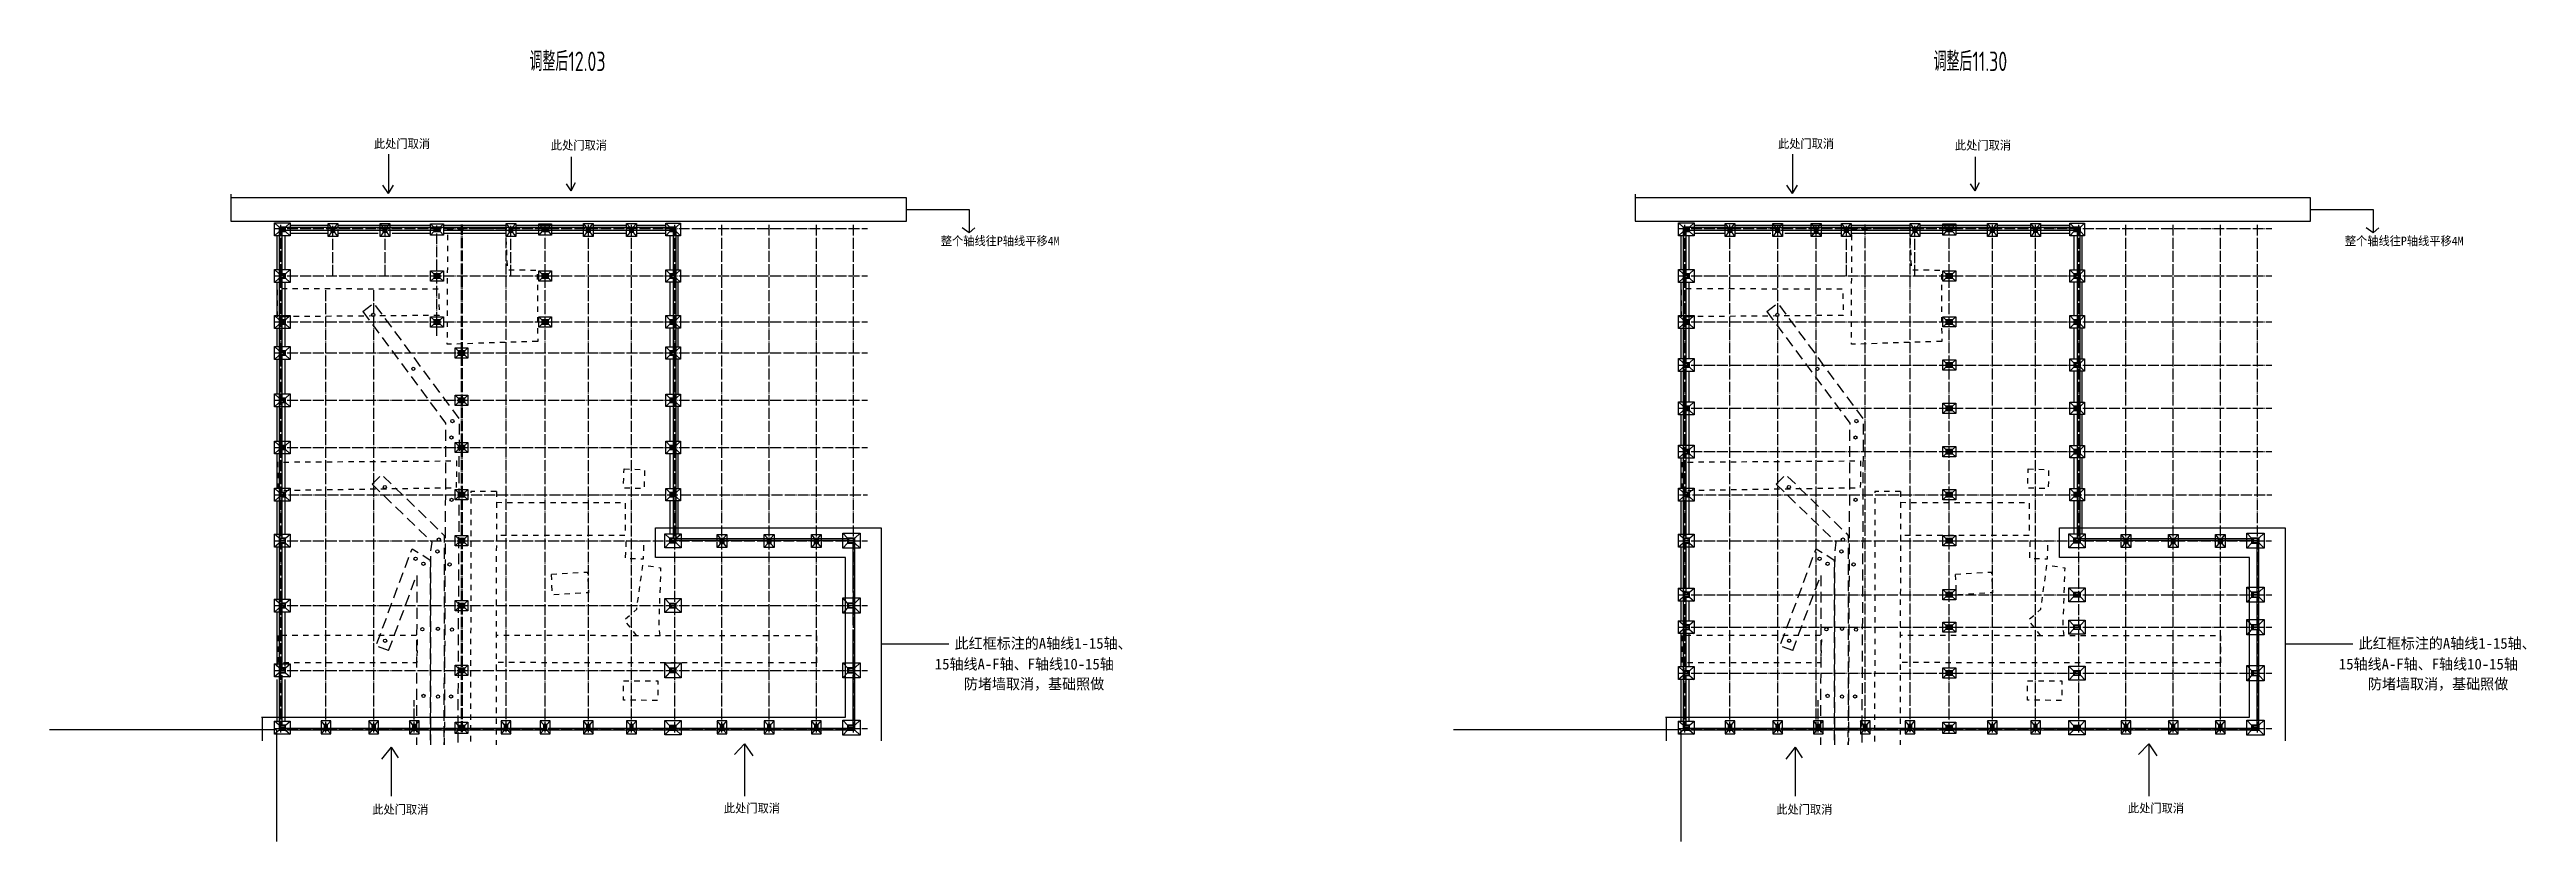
# Model space of a CAD drawing. Extents: x 69728788 to 150676229, y 15322671 to 43663798.
# Drawn here: x 75321055 to 75779975, y 20824467 to 20970999 of the extents above; entities that cross this region are included whole.
import ezdxf

# ---------------------------------------------------------------- set-up
doc = ezdxf.new("R2010")
doc.units = 0
doc.header["$LTSCALE"] = 1000
doc.header["$MEASUREMENT"] = 0
for name, pattern in [('DOTE', [2.42, 2, -0.2, 0.02, -0.2]), ('X5', [3, 2, -1]), ('X6', [2, 1, -1])]:
    doc.linetypes.add(name, pattern=pattern)
doc.layers.get('0').update_dxf_attribs({"linetype": 'CONTINUOUS'})
for name, color, linetype in [('DLSS', 4, 'CONTINUOUS'), ('DOTE', 251, 'DOTE'), ('JMD', 6, 'CONTINUOUS'), ('TEXT', 7, 'CONTINUOUS'), ('WALL', 4, 'CONTINUOUS'), ('基础', 2, 'CONTINUOUS'), ('基础堆坡线', 97, 'CONTINUOUS'), ('填充8#', 8, 'CONTINUOUS'), ('底图', 251, 'CONTINUOUS'), ('柱', 2, 'CONTINUOUS'), ('钢柱', 3, 'CONTINUOUS')]:
    doc.layers.add(name, color=color, linetype=linetype)
doc.styles.add('TSSD_Rein', font='atssdeng.shx', dxfattribs={"width": 0.7, "bigfont": 'atssdchn.shx'})

msp = doc.modelspace()

# ---------------------------------------------------------------- texts
at = {"color": 1}
for s, height, p in [('此处门取消', 1600, (75381158.5, 20952773.5)), ('此处门取消', 1600, (75413940.5, 20952487.9)), ('此处门取消', 1600, (75641297.6, 20952773.5)), ('此处门取消', 1600, (75674079.6, 20952487.9)), ('整个轴线往P轴线平移4M', 1600, (75486183, 20934787.4)), ('整个轴线往P轴线平移4M', 1600, (75746322.1, 20934787.4)), ('15轴线A-F轴、F轴线10-15轴', 2000, (75485074.7, 20856288.8)), ('此红框标注的A轴线1-15轴、', 2000, (75488746.1, 20860123.4)), ('15轴线A-F轴、F轴线10-15轴', 2000, (75745213.8, 20856288.8)), ('此红框标注的A轴线1-15轴、', 2000, (75748885.2, 20860123.4)), ('防堵墙取消，基础照做', 2000, (75490459.5, 20852617.3)), ('防堵墙取消，基础照做', 2000, (75750598.6, 20852617.3)), ('此处门取消', 1600, (75380840.3, 20829574.6)), ('此处门取消', 1600, (75445994.1, 20829807.7)), ('此处门取消', 1600, (75640979.4, 20829574.6)), ('此处门取消', 1600, (75706133.2, 20829807.7))]:
    msp.add_text(s, height=height, dxfattribs=at).set_placement(p)
at = {"layer": 'TEXT', "color": 2, "style": 'TSSD_Rein', "width": 0.7}
for s, p in [('调整后12.03', (75409986.8, 20967024.7, -3670.6)), ('调整后11.30', (75670125.9, 20967024.7, -3670.6))]:
    msp.add_text(s, height=3600, dxfattribs=at).set_placement(p)

# ---------------------------------------------------------------- blocks, each defined once
blk = doc.blocks.new('125369696')
at = {"layer": 'WALL'}
for p, q in [((1048120, -326791), (1048120, -320591)), ((1048520, -411191), (1048520, -319791)), ((1049020, -327641), (1049020, -319741)), ((1049620, -318991), (1122020, -318991)), ((1049620, -326791), (1049620, -320591)), ((1049670, -319491), (1056870, -319491)), ((1050520, -318591), (1056245, -318591)), ((1050520, -320091), (1056245, -320091)), ((1057420, -319491), (1061445, -319491)), ((1058045, -318591), (1062070, -318591)), ((1058045, -320091), (1062070, -320091)), ((1061445, -319491), (1065470, -319491)), ((1062070, -318591), (1077819, -318591)), ((1062070, -320091), (1064720, -320091)), ((1066570, -319491), (1078444, -319491)), ((1067320, -320091), (1077819, -320091)), ((1078994, -319491), (1091144, -319491)), ((1079619, -318591), (1090519, -318591)), ((1079619, -320091), (1090519, -320091)), ((1091694, -319491), (1097220, -319491)), ((1092319, -318591), (1104870, -318591)), ((1092319, -320091), (1096570, -320091)), ((1098320, -319491), (1105495, -319491)), ((1098970, -320091), (1104870, -320091)), ((1106045, -319491), (1113495, -319491)), ((1106670, -318591), (1112870, -318591)), ((1106670, -320091), (1112870, -320091)), ((1114045, -319491), (1120870, -319491)), ((1114670, -318591), (1120120, -318591)), ((1114670, -320091), (1120120, -320091)), ((1120920, -326841), (1120920, -320541)), ((1121520, -327641), (1121520, -319741)), ((1122020, -376591), (1122020, -319791)), ((1122420, -326841), (1122420, -320541)), ((1048120, -335291), (1048120, -329191)), ((1049020, -336141), (1049020, -328341)), ((1049620, -336141), (1049620, -329191)), ((1120920, -335341), (1120920, -329141)), ((1121520, -336141), (1121520, -328341)), ((1122420, -335341), (1122420, -329141)), ((1048120, -343291), (1048120, -337691)), ((1049020, -344141), (1049020, -336841)), ((1049620, -343291), (1049620, -336841)), ((1120920, -343341), (1120920, -337641)), ((1121520, -344141), (1121520, -336841)), ((1122420, -343341), (1122420, -337641)), ((1048120, -351291), (1048120, -345691)), ((1049020, -352141), (1049020, -344841)), ((1049620, -351291), (1049620, -345691)), ((1120920, -351341), (1120920, -345641)), ((1121520, -352141), (1121520, -344841)), ((1122420, -351341), (1122420, -345641)), ((1049020, -360141), (1049020, -352841)), ((1049620, -360141), (1049620, -352841)), ((1121520, -360141), (1121520, -352841)), ((1048120, -359291), (1048120, -353691)), ((1120920, -359341), (1120920, -353641)), ((1122420, -359341), (1122420, -353641)), ((1048120, -367291), (1048120, -361691)), ((1049020, -368141), (1049020, -360841)), ((1049620, -368141), (1049620, -360841)), ((1120920, -367341), (1120920, -361641)), ((1121520, -368141), (1121520, -360841)), ((1122420, -367341), (1122420, -361641)), ((1048120, -375791), (1048120, -369691)), ((1049020, -376591), (1049020, -368841)), ((1049620, -375791), (1049620, -368841)), ((1120920, -375691), (1120920, -369641)), ((1121520, -376591), (1121520, -368841)), ((1122420, -375691), (1122420, -369641)), ((1048120, -385791), (1048120, -378191)), ((1049020, -386591), (1049020, -377391)), ((1049620, -385791), (1049620, -377391)), ((1122020, -376591), (1155120, -376591)), ((1122020, -376891), (1130245, -376891)), ((1130795, -376891), (1138995, -376891)), ((1139545, -376891), (1147745, -376891)), ((1148295, -376891), (1153800, -376891)), ((1154820, -386591), (1154820, -377391)), ((1155120, -411191), (1155120, -377391)), ((1048120, -391791), (1048120, -388191)), ((1049020, -401091), (1049020, -387441)), ((1049620, -391791), (1049620, -388191)), ((1154820, -392591), (1154820, -387391)), ((1048120, -400291), (1048120, -394191)), ((1049620, -400291), (1049620, -394191)), ((1154820, -401091), (1154820, -393391)), ((1048120, -405791), (1048120, -402691)), ((1049020, -406891), (1049020, -401891)), ((1049620, -405791), (1049620, -402691)), ((1154820, -406891), (1154820, -401891)), ((1048120, -410391), (1048120, -405791)), ((1049020, -411141), (1049020, -406891)), ((1049620, -410391), (1049620, -405791)), ((1154820, -411191), (1154820, -406891)), ((1049620, -411691), (1056870, -411691)), ((1049620, -411991), (1153850, -411991)), ((1057420, -411691), (1061445, -411691)), ((1061445, -411691), (1065470, -411691)), ((1066570, -411691), (1081944, -411691)), ((1082494, -411691), (1090244, -411691)), ((1090794, -411691), (1097220, -411691)), ((1098320, -411691), (1105495, -411691)), ((1106045, -411691), (1113495, -411691)), ((1114045, -411691), (1120870, -411691)), ((1122020, -411691), (1130245, -411691)), ((1130795, -411691), (1138995, -411691)), ((1139545, -411691), (1147745, -411691)), ((1148295, -411691), (1153850, -411691))]:
    blk.add_line(p, q, dxfattribs=at)
at = {"layer": '基础'}
for points in [[(1047620, -318191), (1050520, -318191), (1050520, -320591), (1047620, -320591)], [(1056245, -318266), (1058045, -318266), (1058045, -320666), (1056245, -320666)], [(1065095, -318266), (1066895, -318266), (1066895, -320666), (1065095, -320666)], [(1072220, -318266), (1074020, -318266), (1074020, -320666), (1072220, -320666)], [(1077819, -318266), (1079619, -318266), (1079619, -320666), (1077819, -320666)], [(1090519, -318266), (1092319, -318266), (1092319, -320666), (1090519, -320666)], [(1096570, -318341), (1098970, -318341), (1098970, -320441), (1096570, -320441)], [(1104870, -318266), (1106670, -318266), (1106670, -320666), (1104870, -320666)], [(1112870, -318266), (1114670, -318266), (1114670, -320666), (1112870, -320666)], [(1120120, -318241), (1122820, -318241), (1122820, -320541), (1120120, -320541)], [(1047620, -326791), (1050520, -326791), (1050520, -329191), (1047620, -329191)], [(1096570, -327041), (1098970, -327041), (1098970, -328941), (1096570, -328941)], [(1120120, -326841), (1122820, -326841), (1122820, -329141), (1120120, -329141)], [(1047620, -335291), (1050520, -335291), (1050520, -337691), (1047620, -337691)], [(1096570, -335541), (1098970, -335541), (1098970, -337441), (1096570, -337441)], [(1120120, -335341), (1122820, -335341), (1122820, -337641), (1120120, -337641)], [(1047620, -343291), (1050520, -343291), (1050520, -345691), (1047620, -345691)], [(1096570, -343541), (1098970, -343541), (1098970, -345441), (1096570, -345441)], [(1120120, -343341), (1122820, -343341), (1122820, -345641), (1120120, -345641)], [(1047620, -351291), (1050520, -351291), (1050520, -353691), (1047620, -353691)], [(1096570, -351541), (1098970, -351541), (1098970, -353441), (1096570, -353441)], [(1120120, -351341), (1122820, -351341), (1122820, -353641), (1120120, -353641)], [(1047620, -359291), (1050520, -359291), (1050520, -361691), (1047620, -361691)], [(1096570, -359541), (1098970, -359541), (1098970, -361441), (1096570, -361441)], [(1120120, -359341), (1122820, -359341), (1122820, -361641), (1120120, -361641)], [(1047620, -367291), (1050520, -367291), (1050520, -369691), (1047620, -369691)], [(1096570, -367541), (1098970, -367541), (1098970, -369441), (1096570, -369441)], [(1120120, -367341), (1122820, -367341), (1122820, -369641), (1120120, -369641)], [(1047620, -375791), (1050520, -375791), (1050520, -378191), (1047620, -378191)], [(1096570, -376041), (1098970, -376041), (1098970, -377941), (1096570, -377941)], [(1119945, -375691), (1122945, -375691), (1122945, -378291), (1119945, -378291)], [(1129620, -375866), (1131420, -375866), (1131420, -378266), (1129620, -378266)], [(1138370, -375866), (1140170, -375866), (1140170, -378266), (1138370, -378266)], [(1147120, -375866), (1148920, -375866), (1148920, -378266), (1147120, -378266)], [(1152920, -375591), (1156120, -375591), (1156120, -378391), (1152920, -378391)], [(1047620, -385791), (1050520, -385791), (1050520, -388191), (1047620, -388191)], [(1096570, -386041), (1098970, -386041), (1098970, -387941), (1096570, -387941)], [(1119945, -385691), (1122945, -385691), (1122945, -388291), (1119945, -388291)], [(1152920, -385591), (1156120, -385591), (1156120, -388391), (1152920, -388391)], [(1047620, -391791), (1050520, -391791), (1050520, -394191), (1047620, -394191)], [(1096570, -392041), (1098970, -392041), (1098970, -393941), (1096570, -393941)], [(1119945, -391691), (1122945, -391691), (1122945, -394291), (1119945, -394291)], [(1152920, -391591), (1156120, -391591), (1156120, -394391), (1152920, -394391)], [(1047620, -400291), (1050520, -400291), (1050520, -402691), (1047620, -402691)], [(1096570, -400541), (1098970, -400541), (1098970, -402441), (1096570, -402441)], [(1119945, -400191), (1122945, -400191), (1122945, -402791), (1119945, -402791)], [(1152920, -400091), (1156120, -400091), (1156120, -402891), (1152920, -402891)], [(1047620, -410391), (1050520, -410391), (1050520, -412791), (1047620, -412791)], [(1056245, -412716), (1058045, -412716), (1058045, -410316), (1056245, -410316)], [(1065095, -412716), (1066895, -412716), (1066895, -410316), (1065095, -410316)], [(1072620, -412716), (1074420, -412716), (1074420, -410316), (1072620, -410316)], [(1081319, -412716), (1083119, -412716), (1083119, -410316), (1081319, -410316)], [(1089619, -412716), (1091419, -412716), (1091419, -410316), (1089619, -410316)], [(1096570, -410541), (1098970, -410541), (1098970, -412641), (1096570, -412641)], [(1104870, -412716), (1106670, -412716), (1106670, -410316), (1104870, -410316)], [(1112870, -412716), (1114670, -412716), (1114670, -410316), (1112870, -410316)], [(1119945, -410291), (1122945, -410291), (1122945, -412891), (1119945, -412891)], [(1129620, -412716), (1131420, -412716), (1131420, -410316), (1129620, -410316)], [(1138370, -412716), (1140170, -412716), (1140170, -410316), (1138370, -410316)], [(1147120, -412716), (1148920, -412716), (1148920, -410316), (1147120, -410316)], [(1152920, -410191), (1156120, -410191), (1156120, -412991), (1152920, -412991)]]:
    blk.add_lwpolyline(points, close=True, dxfattribs=at)
at = {"layer": '基础堆坡线'}
for p, q in [((1048470, -318941), (1047620, -318191)), ((1048470, -319791), (1047620, -320591)), ((1049670, -318941), (1050520, -318191)), ((1049670, -319791), (1050520, -320591)), ((1056820, -318941), (1056245, -318266)), ((1056820, -319966), (1056245, -320666)), ((1057467, -318941), (1058045, -318266)), ((1057470, -319966), (1058045, -320666)), ((1065670, -318941), (1065095, -318266)), ((1065670, -319966), (1065095, -320666)), ((1066317, -318941), (1066895, -318266)), ((1066320, -319966), (1066895, -320666)), ((1072795, -318941), (1072220, -318266)), ((1072795, -319966), (1072220, -320666)), ((1073442, -318941), (1074020, -318266)), ((1073445, -319966), (1074020, -320666)), ((1078394, -318941), (1077819, -318266)), ((1078394, -319966), (1077819, -320666)), ((1079041, -318941), (1079619, -318266)), ((1079044, -319966), (1079619, -320666)), ((1091094, -318941), (1090519, -318266)), ((1091094, -319966), (1090519, -320666)), ((1091741, -318941), (1092319, -318266)), ((1091744, -319966), (1092319, -320666)), ((1097170, -318941), (1096570, -318341)), ((1097170, -319791), (1096570, -320441)), ((1098370, -318941), (1098970, -318341)), ((1098370, -319791), (1098970, -320441)), ((1105445, -318941), (1104870, -318266)), ((1105445, -319966), (1104870, -320666)), ((1106092, -318941), (1106670, -318266)), ((1106095, -319966), (1106670, -320666)), ((1113445, -318941), (1112870, -318266)), ((1113445, -319966), (1112870, -320666)), ((1114092, -318941), (1114670, -318266)), ((1114095, -319966), (1114670, -320666)), ((1120870, -318941), (1120120, -318241)), ((1120870, -319791), (1120120, -320541)), ((1122070, -318941), (1122820, -318241)), ((1122070, -319791), (1122820, -320541)), ((1048470, -327591), (1047620, -326791)), ((1048470, -328391), (1047620, -329191)), ((1049670, -327591), (1050520, -326791)), ((1049670, -328391), (1050520, -329191)), ((1097170, -327591), (1096570, -327041)), ((1097170, -328391), (1096570, -328941)), ((1098370, -327591), (1098970, -327041)), ((1098370, -328391), (1098970, -328941)), ((1120870, -327591), (1120120, -326841)), ((1120870, -328391), (1120120, -329141)), ((1122070, -327591), (1122820, -326841)), ((1122070, -328391), (1122820, -329141)), ((1048470, -336091), (1047620, -335291)), ((1048470, -336891), (1047620, -337691)), ((1049670, -336091), (1050520, -335291)), ((1049670, -336891), (1050520, -337691)), ((1097170, -336091), (1096570, -335541)), ((1097170, -336891), (1096570, -337441)), ((1098370, -336091), (1098970, -335541)), ((1098370, -336891), (1098970, -337441)), ((1120870, -336091), (1120120, -335341)), ((1120870, -336891), (1120120, -337641)), ((1122070, -336091), (1122820, -335341)), ((1122070, -336891), (1122820, -337641)), ((1048470, -344091), (1047620, -343291)), ((1049670, -344091), (1050520, -343291)), ((1097170, -344091), (1096570, -343541)), ((1098370, -344091), (1098970, -343541)), ((1120870, -344091), (1120120, -343341)), ((1122070, -344091), (1122820, -343341)), ((1048470, -344891), (1047620, -345691)), ((1049670, -344891), (1050520, -345691)), ((1097170, -344891), (1096570, -345441)), ((1098370, -344891), (1098970, -345441)), ((1120870, -344891), (1120120, -345641)), ((1122070, -344891), (1122820, -345641)), ((1048470, -352091), (1047620, -351291)), ((1048470, -352891), (1047620, -353691)), ((1049670, -352091), (1050520, -351291)), ((1049670, -352891), (1050520, -353691)), ((1097170, -352091), (1096570, -351541)), ((1097170, -352891), (1096570, -353441)), ((1098370, -352091), (1098970, -351541)), ((1098370, -352891), (1098970, -353441)), ((1120870, -352091), (1120120, -351341)), ((1120870, -352891), (1120120, -353641)), ((1122070, -352091), (1122820, -351341)), ((1122070, -352891), (1122820, -353641)), ((1048470, -360091), (1047620, -359291)), ((1048470, -360891), (1047620, -361691)), ((1049670, -360091), (1050520, -359291)), ((1049670, -360891), (1050520, -361691)), ((1097170, -360091), (1096570, -359541)), ((1097170, -360891), (1096570, -361441)), ((1098370, -360091), (1098970, -359541)), ((1098370, -360891), (1098970, -361441)), ((1120870, -360091), (1120120, -359341)), ((1120870, -360891), (1120120, -361641)), ((1122070, -360091), (1122820, -359341)), ((1122070, -360891), (1122820, -361641)), ((1048470, -368091), (1047620, -367291)), ((1048470, -368891), (1047620, -369691)), ((1049670, -368091), (1050520, -367291)), ((1049670, -368891), (1050520, -369691)), ((1097170, -368091), (1096570, -367541)), ((1097170, -368891), (1096570, -369441)), ((1098370, -368091), (1098970, -367541)), ((1098370, -368891), (1098970, -369441)), ((1120870, -368091), (1120120, -367341)), ((1120870, -368891), (1120120, -369641)), ((1122070, -368091), (1122820, -367341)), ((1122070, -368891), (1122820, -369641)), ((1048470, -376541), (1047620, -375791)), ((1049670, -376541), (1050520, -375791)), ((1097170, -376591), (1096570, -376041)), ((1098370, -376591), (1098970, -376041)), ((1120820, -376541), (1119945, -375691)), ((1122070, -376541), (1122945, -375691)), ((1130195, -376541), (1129620, -375866)), ((1130842, -376541), (1131420, -375866)), ((1138945, -376541), (1138370, -375866)), ((1139592, -376541), (1140170, -375866)), ((1147695, -376541), (1147120, -375866)), ((1148342, -376541), (1148920, -375866)), ((1153800, -376536), (1152920, -375586)), ((1155165, -376541), (1156120, -375591)), ((1048470, -377441), (1047620, -378191)), ((1049670, -377441), (1050520, -378191)), ((1097170, -377391), (1096570, -377941)), ((1098370, -377391), (1098970, -377941)), ((1120820, -377391), (1119945, -378291)), ((1122070, -377391), (1122945, -378291)), ((1130195, -377566), (1129620, -378266)), ((1130845, -377566), (1131420, -378266)), ((1138945, -377566), (1138370, -378266)), ((1139595, -377566), (1140170, -378266)), ((1147695, -377566), (1147120, -378266)), ((1148345, -377566), (1148920, -378266)), ((1153806, -377441), (1152920, -378391)), ((1155170, -377437), (1156120, -378391)), ((1048470, -386541), (1047620, -385791)), ((1048470, -387441), (1047620, -388191)), ((1049670, -386541), (1050520, -385791)), ((1049670, -387441), (1050520, -388191)), ((1097170, -386591), (1096570, -386041)), ((1097170, -387391), (1096570, -387941)), ((1098370, -386591), (1098970, -386041)), ((1098370, -387391), (1098970, -387941)), ((1120820, -386591), (1119945, -385691)), ((1120820, -387391), (1119945, -388291)), ((1122070, -386591), (1122945, -385691)), ((1122070, -387391), (1122945, -388291)), ((1153800, -386536), (1152920, -385586)), ((1153806, -387441), (1152920, -388391)), ((1155165, -386541), (1156120, -385591)), ((1155170, -387437), (1156120, -388391)), ((1048470, -392541), (1047620, -391791)), ((1048470, -393441), (1047620, -394191)), ((1049670, -392541), (1050520, -391791)), ((1049670, -393441), (1050520, -394191)), ((1097170, -392591), (1096570, -392041)), ((1097170, -393391), (1096570, -393941)), ((1098370, -392591), (1098970, -392041)), ((1098370, -393391), (1098970, -393941)), ((1120820, -392591), (1119945, -391691)), ((1120820, -393391), (1119945, -394291)), ((1122070, -392591), (1122945, -391691)), ((1122070, -393391), (1122945, -394291)), ((1153800, -392536), (1152920, -391586)), ((1153806, -393441), (1152920, -394391)), ((1155165, -392541), (1156120, -391591)), ((1155170, -393437), (1156120, -394391)), ((1048470, -401041), (1047620, -400291)), ((1048470, -401941), (1047620, -402691)), ((1049670, -401041), (1050520, -400291)), ((1049670, -401941), (1050520, -402691)), ((1097170, -401091), (1096570, -400541)), ((1097170, -401891), (1096570, -402441)), ((1098370, -401091), (1098970, -400541)), ((1098370, -401891), (1098970, -402441)), ((1120820, -401091), (1119945, -400191)), ((1120820, -401891), (1119945, -402791)), ((1122070, -401091), (1122945, -400191)), ((1122070, -401891), (1122945, -402791)), ((1153800, -401036), (1152920, -400086)), ((1153806, -401941), (1152920, -402891)), ((1155165, -401041), (1156120, -400091)), ((1155170, -401937), (1156120, -402891)), ((1048470, -411141), (1047620, -410391)), ((1048470, -412041), (1047620, -412791)), ((1049670, -411141), (1050520, -410391)), ((1049670, -412041), (1050520, -412791)), ((1056820, -411016), (1056245, -410316)), ((1056820, -412041), (1056245, -412716)), ((1057467, -412041), (1058045, -412716)), ((1057470, -411016), (1058045, -410316)), ((1065670, -411016), (1065095, -410316)), ((1065670, -412041), (1065095, -412716)), ((1066317, -412041), (1066895, -412716)), ((1066320, -411016), (1066895, -410316)), ((1073195, -411016), (1072620, -410316)), ((1073195, -412041), (1072620, -412716)), ((1073842, -412041), (1074420, -412716)), ((1073845, -411016), (1074420, -410316)), ((1081894, -411016), (1081319, -410316)), ((1081894, -412041), (1081319, -412716)), ((1082541, -412041), (1083119, -412716)), ((1082544, -411016), (1083119, -410316)), ((1090194, -411016), (1089619, -410316)), ((1090194, -412041), (1089619, -412716)), ((1090841, -412041), (1091419, -412716)), ((1090844, -411016), (1091419, -410316)), ((1097170, -411191), (1096570, -410541)), ((1097170, -412041), (1096570, -412641)), ((1098370, -411191), (1098970, -410541)), ((1098370, -412041), (1098970, -412641)), ((1105445, -411016), (1104870, -410316)), ((1105445, -412041), (1104870, -412716)), ((1106092, -412041), (1106670, -412716)), ((1106095, -411016), (1106670, -410316)), ((1113445, -411016), (1112870, -410316)), ((1113445, -412041), (1112870, -412716)), ((1114092, -412041), (1114670, -412716)), ((1114095, -411016), (1114670, -410316)), ((1120820, -411191), (1119945, -410291)), ((1120820, -412041), (1119945, -412891)), ((1122070, -411191), (1122945, -410291)), ((1122070, -412041), (1122945, -412891)), ((1130195, -411016), (1129620, -410316)), ((1130195, -412041), (1129620, -412716)), ((1130842, -412041), (1131420, -412716)), ((1130845, -411016), (1131420, -410316)), ((1138945, -411016), (1138370, -410316)), ((1138945, -412041), (1138370, -412716)), ((1139592, -412041), (1140170, -412716)), ((1139595, -411016), (1140170, -410316)), ((1147695, -411016), (1147120, -410316)), ((1147695, -412041), (1147120, -412716)), ((1148342, -412041), (1148920, -412716)), ((1148345, -411016), (1148920, -410316)), ((1153800, -411136), (1152920, -410186)), ((1153806, -412041), (1152920, -412991)), ((1155165, -411141), (1156120, -410191)), ((1155170, -412037), (1156120, -412991))]:
    blk.add_line(p, q, dxfattribs=at)
for points in [[(1048470, -319791), (1049070, -319791), (1049670, -319791), (1049670, -319391), (1049670, -318941), (1049070, -318941), (1048470, -318941)], [(1056820, -319966), (1056820, -319466), (1056820, -318941), (1057145, -318941), (1057470, -318941), (1057470, -319466), (1057470, -319966)], [(1065670, -319966), (1065670, -319466), (1065670, -318941), (1065995, -318941), (1066320, -318941), (1066320, -319466), (1066320, -319966)], [(1072795, -319966), (1072795, -319466), (1072795, -318941), (1073120, -318941), (1073445, -318941), (1073445, -319466), (1073445, -319966)], [(1078394, -319966), (1078394, -319466), (1078394, -318941), (1078719, -318941), (1079044, -318941), (1079044, -319466), (1079044, -319966)], [(1091094, -319966), (1091094, -319466), (1091094, -318941), (1091419, -318941), (1091744, -318941), (1091744, -319466), (1091744, -319966)], [(1097170, -319791), (1097770, -319791), (1098370, -319791), (1098370, -319391), (1098370, -318941), (1097770, -318941), (1097170, -318941)], [(1105445, -319966), (1105445, -319466), (1105445, -318941), (1105770, -318941), (1106095, -318941), (1106095, -319466), (1106095, -319966)], [(1113445, -319966), (1113445, -319466), (1113445, -318941), (1113770, -318941), (1114095, -318941), (1114095, -319466), (1114095, -319966)], [(1120870, -319791), (1121470, -319791), (1122070, -319791), (1122070, -319391), (1122070, -318941), (1121470, -318941), (1120870, -318941)], [(1048470, -328391), (1049070, -328391), (1049670, -328391), (1049670, -327991), (1049670, -327591), (1049070, -327591), (1048470, -327591)], [(1097170, -328391), (1097770, -328391), (1098370, -328391), (1098370, -327991), (1098370, -327591), (1097770, -327591), (1097170, -327591)], [(1120870, -328391), (1121470, -328391), (1122070, -328391), (1122070, -327991), (1122070, -327591), (1121470, -327591), (1120870, -327591)], [(1048470, -336891), (1049070, -336891), (1049670, -336891), (1049670, -336491), (1049670, -336091), (1049070, -336091), (1048470, -336091)], [(1097170, -336891), (1097770, -336891), (1098370, -336891), (1098370, -336491), (1098370, -336091), (1097770, -336091), (1097170, -336091)], [(1120870, -336891), (1121470, -336891), (1122070, -336891), (1122070, -336491), (1122070, -336091), (1121470, -336091), (1120870, -336091)], [(1048470, -344891), (1049070, -344891), (1049670, -344891), (1049670, -344491), (1049670, -344091), (1049070, -344091), (1048470, -344091)], [(1097170, -344891), (1097770, -344891), (1098370, -344891), (1098370, -344491), (1098370, -344091), (1097770, -344091), (1097170, -344091)], [(1120870, -344891), (1121470, -344891), (1122070, -344891), (1122070, -344491), (1122070, -344091), (1121470, -344091), (1120870, -344091)], [(1048470, -352891), (1049070, -352891), (1049670, -352891), (1049670, -352491), (1049670, -352091), (1049070, -352091), (1048470, -352091)], [(1097170, -352891), (1097770, -352891), (1098370, -352891), (1098370, -352491), (1098370, -352091), (1097770, -352091), (1097170, -352091)], [(1120870, -352891), (1121470, -352891), (1122070, -352891), (1122070, -352491), (1122070, -352091), (1121470, -352091), (1120870, -352091)], [(1048470, -360891), (1049070, -360891), (1049670, -360891), (1049670, -360491), (1049670, -360091), (1049070, -360091), (1048470, -360091)], [(1097170, -360891), (1097770, -360891), (1098370, -360891), (1098370, -360491), (1098370, -360091), (1097770, -360091), (1097170, -360091)], [(1120870, -360891), (1121470, -360891), (1122070, -360891), (1122070, -360491), (1122070, -360091), (1121470, -360091), (1120870, -360091)], [(1048470, -368891), (1049070, -368891), (1049670, -368891), (1049670, -368491), (1049670, -368091), (1049070, -368091), (1048470, -368091)], [(1097170, -368891), (1097770, -368891), (1098370, -368891), (1098370, -368491), (1098370, -368091), (1097770, -368091), (1097170, -368091)], [(1120870, -368891), (1121470, -368891), (1122070, -368891), (1122070, -368491), (1122070, -368091), (1121470, -368091), (1120870, -368091)], [(1048470, -377441), (1049070, -377441), (1049670, -377441), (1049670, -376991), (1049670, -376541), (1049070, -376541), (1048470, -376541)], [(1097170, -377391), (1097770, -377391), (1098370, -377391), (1098370, -376991), (1098370, -376591), (1097770, -376591), (1097170, -376591)], [(1120820, -377391), (1121470, -377391), (1122070, -377391), (1122070, -376991), (1122070, -376541), (1121470, -376541), (1120820, -376541)], [(1130195, -377566), (1130195, -377066), (1130195, -376541), (1130520, -376541), (1130845, -376541), (1130845, -377066), (1130845, -377566)], [(1138945, -377566), (1138945, -377066), (1138945, -376541), (1139270, -376541), (1139595, -376541), (1139595, -377066), (1139595, -377566)], [(1147695, -377566), (1147695, -377066), (1147695, -376541), (1148020, -376541), (1148345, -376541), (1148345, -377066), (1148345, -377566)], [(1153800, -377441), (1154520, -377441), (1155170, -377441), (1155170, -376991), (1155170, -376541), (1154520, -376541), (1153800, -376541)], [(1048470, -387441), (1049070, -387441), (1049670, -387441), (1049670, -386991), (1049670, -386541), (1049070, -386541), (1048470, -386541)], [(1097170, -387391), (1097770, -387391), (1098370, -387391), (1098370, -386991), (1098370, -386591), (1097770, -386591), (1097170, -386591)], [(1120820, -387391), (1121470, -387391), (1122070, -387391), (1122070, -386991), (1122070, -386591), (1121470, -386591), (1120820, -386591)], [(1153800, -387441), (1154520, -387441), (1155170, -387441), (1155170, -386991), (1155170, -386541), (1154520, -386541), (1153800, -386541)], [(1048470, -393441), (1049070, -393441), (1049670, -393441), (1049670, -392991), (1049670, -392541), (1049070, -392541), (1048470, -392541)], [(1097170, -393391), (1097770, -393391), (1098370, -393391), (1098370, -392991), (1098370, -392591), (1097770, -392591), (1097170, -392591)], [(1120820, -393391), (1121470, -393391), (1122070, -393391), (1122070, -392991), (1122070, -392591), (1121470, -392591), (1120820, -392591)], [(1153800, -393441), (1154520, -393441), (1155170, -393441), (1155170, -392991), (1155170, -392541), (1154520, -392541), (1153800, -392541)], [(1048470, -401941), (1049070, -401941), (1049670, -401941), (1049670, -401491), (1049670, -401041), (1049070, -401041), (1048470, -401041)], [(1097170, -401891), (1097770, -401891), (1098370, -401891), (1098370, -401491), (1098370, -401091), (1097770, -401091), (1097170, -401091)], [(1120820, -401891), (1121470, -401891), (1122070, -401891), (1122070, -401491), (1122070, -401091), (1121470, -401091), (1120820, -401091)], [(1153800, -401941), (1154520, -401941), (1155170, -401941), (1155170, -401491), (1155170, -401041), (1154520, -401041), (1153800, -401041)], [(1048470, -412041), (1049070, -412041), (1049670, -412041), (1049670, -411591), (1049670, -411141), (1049070, -411141), (1048470, -411141)], [(1056820, -411016), (1056820, -411516), (1056820, -412041), (1057145, -412041), (1057470, -412041), (1057470, -411516), (1057470, -411016)], [(1065670, -411016), (1065670, -411516), (1065670, -412041), (1065995, -412041), (1066320, -412041), (1066320, -411516), (1066320, -411016)], [(1073195, -411016), (1073195, -411516), (1073195, -412041), (1073520, -412041), (1073845, -412041), (1073845, -411516), (1073845, -411016)], [(1081894, -411016), (1081894, -411516), (1081894, -412041), (1082219, -412041), (1082544, -412041), (1082544, -411516), (1082544, -411016)], [(1090194, -411016), (1090194, -411516), (1090194, -412041), (1090519, -412041), (1090844, -412041), (1090844, -411516), (1090844, -411016)], [(1097170, -412041), (1097770, -412041), (1098370, -412041), (1098370, -411591), (1098370, -411191), (1097770, -411191), (1097170, -411191)], [(1105445, -411016), (1105445, -411516), (1105445, -412041), (1105770, -412041), (1106095, -412041), (1106095, -411516), (1106095, -411016)], [(1113445, -411016), (1113445, -411516), (1113445, -412041), (1113770, -412041), (1114095, -412041), (1114095, -411516), (1114095, -411016)], [(1120820, -412041), (1121470, -412041), (1122070, -412041), (1122070, -411591), (1122070, -411191), (1121470, -411191), (1120820, -411191)], [(1130195, -411016), (1130195, -411516), (1130195, -412041), (1130520, -412041), (1130845, -412041), (1130845, -411516), (1130845, -411016)], [(1138945, -411016), (1138945, -411516), (1138945, -412041), (1139270, -412041), (1139595, -412041), (1139595, -411516), (1139595, -411016)], [(1147695, -411016), (1147695, -411516), (1147695, -412041), (1148020, -412041), (1148345, -412041), (1148345, -411516), (1148345, -411016)], [(1153800, -412041), (1154520, -412041), (1155170, -412041), (1155170, -411591), (1155170, -411141), (1154520, -411141), (1153800, -411141)]]:
    blk.add_lwpolyline(points, close=True, dxfattribs=at)
at = {"layer": '填充8#'}
for points in [[(1048600, -319661), (1049070, -319661), (1049540, -319661), (1049540, -319391), (1049540, -319121), (1049070, -319121), (1048600, -319121), (1048600, -319661)], [(1056945, -319811), (1056945, -319466), (1056945, -319121), (1057145, -319121), (1057345, -319121), (1057345, -319466), (1057345, -319811), (1056945, -319811)], [(1065795, -319811), (1065795, -319466), (1065795, -319121), (1065995, -319121), (1066195, -319121), (1066195, -319466), (1066195, -319811), (1065795, -319811)], [(1072920, -319811), (1072920, -319466), (1072920, -319121), (1073120, -319121), (1073320, -319121), (1073320, -319466), (1073320, -319811), (1072920, -319811)], [(1078519, -319811), (1078519, -319466), (1078519, -319121), (1078719, -319121), (1078919, -319121), (1078919, -319466), (1078919, -319811), (1078519, -319811)], [(1091219, -319811), (1091219, -319466), (1091219, -319121), (1091419, -319121), (1091619, -319121), (1091619, -319466), (1091619, -319811), (1091219, -319811)], [(1097330, -319621), (1097770, -319621), (1098210, -319621), (1098210, -319391), (1098210, -319161), (1097770, -319161), (1097330, -319161), (1097330, -319621)], [(1105570, -319811), (1105570, -319466), (1105570, -319121), (1105770, -319121), (1105970, -319121), (1105970, -319466), (1105970, -319811), (1105570, -319811)], [(1113570, -319811), (1113570, -319466), (1113570, -319121), (1113770, -319121), (1113970, -319121), (1113970, -319466), (1113970, -319811), (1113570, -319811)], [(1121005, -319656), (1121470, -319656), (1121935, -319656), (1121935, -319391), (1121935, -319126), (1121470, -319126), (1121005, -319126), (1121005, -319656)], [(1048600, -328261), (1049070, -328261), (1049540, -328261), (1049540, -327991), (1049540, -327721), (1049070, -327721), (1048600, -327721), (1048600, -328261)], [(1097330, -328221), (1097770, -328221), (1098210, -328221), (1098210, -327991), (1098210, -327761), (1097770, -327761), (1097330, -327761), (1097330, -328221)], [(1121005, -328256), (1121470, -328256), (1121935, -328256), (1121935, -327991), (1121935, -327726), (1121470, -327726), (1121005, -327726), (1121005, -328256)], [(1048600, -336761), (1049070, -336761), (1049540, -336761), (1049540, -336491), (1049540, -336221), (1049070, -336221), (1048600, -336221), (1048600, -336761)], [(1097330, -336721), (1097770, -336721), (1098210, -336721), (1098210, -336491), (1098210, -336261), (1097770, -336261), (1097330, -336261), (1097330, -336721)], [(1121005, -336756), (1121470, -336756), (1121935, -336756), (1121935, -336491), (1121935, -336226), (1121470, -336226), (1121005, -336226), (1121005, -336756)], [(1048600, -344761), (1049070, -344761), (1049540, -344761), (1049540, -344491), (1049540, -344221), (1049070, -344221), (1048600, -344221), (1048600, -344761)], [(1097330, -344721), (1097770, -344721), (1098210, -344721), (1098210, -344491), (1098210, -344261), (1097770, -344261), (1097330, -344261), (1097330, -344721)], [(1121005, -344756), (1121470, -344756), (1121935, -344756), (1121935, -344491), (1121935, -344226), (1121470, -344226), (1121005, -344226), (1121005, -344756)], [(1048600, -352761), (1049070, -352761), (1049540, -352761), (1049540, -352491), (1049540, -352221), (1049070, -352221), (1048600, -352221), (1048600, -352761)], [(1097330, -352721), (1097770, -352721), (1098210, -352721), (1098210, -352491), (1098210, -352261), (1097770, -352261), (1097330, -352261), (1097330, -352721)], [(1121005, -352756), (1121470, -352756), (1121935, -352756), (1121935, -352491), (1121935, -352226), (1121470, -352226), (1121005, -352226), (1121005, -352756)], [(1048600, -360761), (1049070, -360761), (1049540, -360761), (1049540, -360491), (1049540, -360221), (1049070, -360221), (1048600, -360221), (1048600, -360761)], [(1097330, -360721), (1097770, -360721), (1098210, -360721), (1098210, -360491), (1098210, -360261), (1097770, -360261), (1097330, -360261), (1097330, -360721)], [(1121005, -360756), (1121470, -360756), (1121935, -360756), (1121935, -360491), (1121935, -360226), (1121470, -360226), (1121005, -360226), (1121005, -360756)], [(1048600, -368761), (1049070, -368761), (1049540, -368761), (1049540, -368491), (1049540, -368221), (1049070, -368221), (1048600, -368221), (1048600, -368761)], [(1097330, -368721), (1097770, -368721), (1098210, -368721), (1098210, -368491), (1098210, -368261), (1097770, -368261), (1097330, -368261), (1097330, -368721)], [(1121005, -368756), (1121470, -368756), (1121935, -368756), (1121935, -368491), (1121935, -368226), (1121470, -368226), (1121005, -368226), (1121005, -368756)], [(1048565, -377311), (1049070, -377311), (1049575, -377311), (1049575, -376991), (1049575, -376671), (1049070, -376671), (1048565, -376671), (1048565, -377311)], [(1097320, -377236), (1097770, -377236), (1098220, -377236), (1098220, -376991), (1098220, -376746), (1097770, -376746), (1097320, -376746), (1097320, -377236)], [(1120935, -377281), (1121445, -377281), (1121955, -377281), (1121955, -376991), (1121955, -376701), (1121445, -376701), (1120935, -376701), (1120935, -377281)], [(1130320, -377411), (1130320, -377066), (1130320, -376721), (1130520, -376721), (1130720, -376721), (1130720, -377066), (1130720, -377411), (1130320, -377411)], [(1139070, -377411), (1139070, -377066), (1139070, -376721), (1139270, -376721), (1139470, -376721), (1139470, -377066), (1139470, -377411), (1139070, -377411)], [(1147820, -377411), (1147820, -377066), (1147820, -376721), (1148020, -376721), (1148220, -376721), (1148220, -377066), (1148220, -377411), (1147820, -377411)], [(1153940, -377346), (1154520, -377346), (1155100, -377346), (1155100, -376991), (1155100, -376636), (1154520, -376636), (1153940, -376636), (1153940, -377346)], [(1048565, -387311), (1049070, -387311), (1049575, -387311), (1049575, -386991), (1049575, -386671), (1049070, -386671), (1048565, -386671), (1048565, -387311)], [(1097320, -387236), (1097770, -387236), (1098220, -387236), (1098220, -386991), (1098220, -386746), (1097770, -386746), (1097320, -386746), (1097320, -387236)], [(1120935, -387281), (1121445, -387281), (1121955, -387281), (1121955, -386991), (1121955, -386701), (1121445, -386701), (1120935, -386701), (1120935, -387281)], [(1153940, -387346), (1154520, -387346), (1155100, -387346), (1155100, -386991), (1155100, -386636), (1154520, -386636), (1153940, -386636), (1153940, -387346)], [(1048565, -393311), (1049070, -393311), (1049575, -393311), (1049575, -392991), (1049575, -392671), (1049070, -392671), (1048565, -392671), (1048565, -393311)], [(1097320, -393236), (1097770, -393236), (1098220, -393236), (1098220, -392991), (1098220, -392746), (1097770, -392746), (1097320, -392746), (1097320, -393236)], [(1120935, -393281), (1121445, -393281), (1121955, -393281), (1121955, -392991), (1121955, -392701), (1121445, -392701), (1120935, -392701), (1120935, -393281)], [(1153940, -393346), (1154520, -393346), (1155100, -393346), (1155100, -392991), (1155100, -392636), (1154520, -392636), (1153940, -392636), (1153940, -393346)], [(1048565, -401811), (1049070, -401811), (1049575, -401811), (1049575, -401491), (1049575, -401171), (1049070, -401171), (1048565, -401171), (1048565, -401811)], [(1097320, -401736), (1097770, -401736), (1098220, -401736), (1098220, -401491), (1098220, -401246), (1097770, -401246), (1097320, -401246), (1097320, -401736)], [(1120935, -401781), (1121445, -401781), (1121955, -401781), (1121955, -401491), (1121955, -401201), (1121445, -401201), (1120935, -401201), (1120935, -401781)], [(1153940, -401846), (1154520, -401846), (1155100, -401846), (1155100, -401491), (1155100, -401136), (1154520, -401136), (1153940, -401136), (1153940, -401846)], [(1048565, -411911), (1049070, -411911), (1049575, -411911), (1049575, -411591), (1049575, -411271), (1049070, -411271), (1048565, -411271), (1048565, -411911)], [(1056945, -411171), (1056945, -411516), (1056945, -411861), (1057145, -411861), (1057345, -411861), (1057345, -411516), (1057345, -411171), (1056945, -411171)], [(1065795, -411171), (1065795, -411516), (1065795, -411861), (1065995, -411861), (1066195, -411861), (1066195, -411516), (1066195, -411171), (1065795, -411171)], [(1073320, -411171), (1073320, -411516), (1073320, -411861), (1073520, -411861), (1073720, -411861), (1073720, -411516), (1073720, -411171), (1073320, -411171)], [(1082019, -411171), (1082019, -411516), (1082019, -411861), (1082219, -411861), (1082419, -411861), (1082419, -411516), (1082419, -411171), (1082019, -411171)], [(1090319, -411171), (1090319, -411516), (1090319, -411861), (1090519, -411861), (1090719, -411861), (1090719, -411516), (1090719, -411171), (1090319, -411171)], [(1097320, -411836), (1097770, -411836), (1098220, -411836), (1098220, -411591), (1098220, -411346), (1097770, -411346), (1097320, -411346), (1097320, -411836)], [(1105570, -411171), (1105570, -411516), (1105570, -411861), (1105770, -411861), (1105970, -411861), (1105970, -411516), (1105970, -411171), (1105570, -411171)], [(1113570, -411171), (1113570, -411516), (1113570, -411861), (1113770, -411861), (1113970, -411861), (1113970, -411516), (1113970, -411171), (1113570, -411171)], [(1120935, -411881), (1121445, -411881), (1121955, -411881), (1121955, -411591), (1121955, -411301), (1121445, -411301), (1120935, -411301), (1120935, -411881)], [(1130320, -411171), (1130320, -411516), (1130320, -411861), (1130520, -411861), (1130720, -411861), (1130720, -411516), (1130720, -411171), (1130320, -411171)], [(1139070, -411171), (1139070, -411516), (1139070, -411861), (1139270, -411861), (1139470, -411861), (1139470, -411516), (1139470, -411171), (1139070, -411171)], [(1147820, -411171), (1147820, -411516), (1147820, -411861), (1148020, -411861), (1148220, -411861), (1148220, -411516), (1148220, -411171), (1147820, -411171)], [(1153940, -411946), (1154520, -411946), (1155100, -411946), (1155100, -411591), (1155100, -411236), (1154520, -411236), (1153940, -411236), (1153940, -411946)]]:
    blk.add_lwpolyline(points, dxfattribs=at)
at = {"layer": '柱'}
for points in [[(1048520, -319741), (1049070, -319741), (1049620, -319741), (1049620, -319391), (1049620, -318991), (1049070, -318991), (1048520, -318991)], [(1056870, -319916), (1056870, -319466), (1056870, -318991), (1057145, -318991), (1057420, -318991), (1057420, -319466), (1057420, -319916)], [(1065720, -319916), (1065720, -319466), (1065720, -318991), (1065995, -318991), (1066270, -318991), (1066270, -319466), (1066270, -319916)], [(1072845, -319916), (1072845, -319466), (1072845, -318991), (1073120, -318991), (1073395, -318991), (1073395, -319466), (1073395, -319916)], [(1078444, -319916), (1078444, -319466), (1078444, -318991), (1078719, -318991), (1078994, -318991), (1078994, -319466), (1078994, -319916)], [(1091144, -319916), (1091144, -319466), (1091144, -318991), (1091419, -318991), (1091694, -318991), (1091694, -319466), (1091694, -319916)], [(1097220, -319741), (1097770, -319741), (1098320, -319741), (1098320, -319391), (1098320, -318991), (1097770, -318991), (1097220, -318991)], [(1105495, -319916), (1105495, -319466), (1105495, -318991), (1105770, -318991), (1106045, -318991), (1106045, -319466), (1106045, -319916)], [(1113495, -319916), (1113495, -319466), (1113495, -318991), (1113770, -318991), (1114045, -318991), (1114045, -319466), (1114045, -319916)], [(1120920, -319741), (1121470, -319741), (1122020, -319741), (1122020, -319391), (1122020, -318991), (1121470, -318991), (1120920, -318991)], [(1048520, -328341), (1049070, -328341), (1049620, -328341), (1049620, -327991), (1049620, -327641), (1049070, -327641), (1048520, -327641)], [(1097220, -328341), (1097770, -328341), (1098320, -328341), (1098320, -327991), (1098320, -327641), (1097770, -327641), (1097220, -327641)], [(1120920, -328341), (1121470, -328341), (1122020, -328341), (1122020, -327991), (1122020, -327641), (1121470, -327641), (1120920, -327641)], [(1048520, -336841), (1049070, -336841), (1049620, -336841), (1049620, -336491), (1049620, -336141), (1049070, -336141), (1048520, -336141)], [(1097220, -336841), (1097770, -336841), (1098320, -336841), (1098320, -336491), (1098320, -336141), (1097770, -336141), (1097220, -336141)], [(1120920, -336841), (1121470, -336841), (1122020, -336841), (1122020, -336491), (1122020, -336141), (1121470, -336141), (1120920, -336141)], [(1048520, -344841), (1049070, -344841), (1049620, -344841), (1049620, -344491), (1049620, -344141), (1049070, -344141), (1048520, -344141)], [(1097220, -344841), (1097770, -344841), (1098320, -344841), (1098320, -344491), (1098320, -344141), (1097770, -344141), (1097220, -344141)], [(1120920, -344841), (1121470, -344841), (1122020, -344841), (1122020, -344491), (1122020, -344141), (1121470, -344141), (1120920, -344141)], [(1048520, -352841), (1049070, -352841), (1049620, -352841), (1049620, -352491), (1049620, -352141), (1049070, -352141), (1048520, -352141)], [(1097220, -352841), (1097770, -352841), (1098320, -352841), (1098320, -352491), (1098320, -352141), (1097770, -352141), (1097220, -352141)], [(1120920, -352841), (1121470, -352841), (1122020, -352841), (1122020, -352491), (1122020, -352141), (1121470, -352141), (1120920, -352141)], [(1048520, -360841), (1049070, -360841), (1049620, -360841), (1049620, -360491), (1049620, -360141), (1049070, -360141), (1048520, -360141)], [(1097220, -360841), (1097770, -360841), (1098320, -360841), (1098320, -360491), (1098320, -360141), (1097770, -360141), (1097220, -360141)], [(1120920, -360841), (1121470, -360841), (1122020, -360841), (1122020, -360491), (1122020, -360141), (1121470, -360141), (1120920, -360141)], [(1048520, -368841), (1049070, -368841), (1049620, -368841), (1049620, -368491), (1049620, -368141), (1049070, -368141), (1048520, -368141)], [(1097220, -368841), (1097770, -368841), (1098320, -368841), (1098320, -368491), (1098320, -368141), (1097770, -368141), (1097220, -368141)], [(1120920, -368841), (1121470, -368841), (1122020, -368841), (1122020, -368491), (1122020, -368141), (1121470, -368141), (1120920, -368141)], [(1048520, -377391), (1049070, -377391), (1049620, -377391), (1049620, -376991), (1049620, -376591), (1049070, -376591), (1048520, -376591)], [(1097220, -377341), (1097770, -377341), (1098320, -377341), (1098320, -376991), (1098320, -376641), (1097770, -376641), (1097220, -376641)], [(1120870, -377341), (1121470, -377341), (1122020, -377341), (1122020, -376991), (1122020, -376591), (1121470, -376591), (1120870, -376591)], [(1130245, -377516), (1130245, -377066), (1130245, -376591), (1130520, -376591), (1130795, -376591), (1130795, -377066), (1130795, -377516)], [(1138995, -377516), (1138995, -377066), (1138995, -376591), (1139270, -376591), (1139545, -376591), (1139545, -377066), (1139545, -377516)], [(1147745, -377516), (1147745, -377066), (1147745, -376591), (1148020, -376591), (1148295, -376591), (1148295, -377066), (1148295, -377516)], [(1153850, -377391), (1154520, -377391), (1155120, -377391), (1155120, -376991), (1155120, -376591), (1154520, -376591), (1153850, -376591)], [(1048520, -387391), (1049070, -387391), (1049620, -387391), (1049620, -386991), (1049620, -386591), (1049070, -386591), (1048520, -386591)], [(1097220, -387341), (1097770, -387341), (1098320, -387341), (1098320, -386991), (1098320, -386641), (1097770, -386641), (1097220, -386641)], [(1120870, -387341), (1121470, -387341), (1122020, -387341), (1122020, -386991), (1122020, -386641), (1121470, -386641), (1120870, -386641)], [(1153850, -387391), (1154520, -387391), (1155120, -387391), (1155120, -386991), (1155120, -386591), (1154520, -386591), (1153850, -386591)], [(1048520, -393391), (1049070, -393391), (1049620, -393391), (1049620, -392991), (1049620, -392591), (1049070, -392591), (1048520, -392591)], [(1097220, -393341), (1097770, -393341), (1098320, -393341), (1098320, -392991), (1098320, -392641), (1097770, -392641), (1097220, -392641)], [(1120870, -393341), (1121470, -393341), (1122020, -393341), (1122020, -392991), (1122020, -392641), (1121470, -392641), (1120870, -392641)], [(1153850, -393391), (1154520, -393391), (1155120, -393391), (1155120, -392991), (1155120, -392591), (1154520, -392591), (1153850, -392591)], [(1048520, -401891), (1049070, -401891), (1049620, -401891), (1049620, -401491), (1049620, -401091), (1049070, -401091), (1048520, -401091)], [(1097220, -401841), (1097770, -401841), (1098320, -401841), (1098320, -401491), (1098320, -401141), (1097770, -401141), (1097220, -401141)], [(1120870, -401841), (1121470, -401841), (1122020, -401841), (1122020, -401491), (1122020, -401141), (1121470, -401141), (1120870, -401141)], [(1153850, -401891), (1154520, -401891), (1155120, -401891), (1155120, -401491), (1155120, -401091), (1154520, -401091), (1153850, -401091)], [(1048520, -411991), (1049070, -411991), (1049620, -411991), (1049620, -411591), (1049620, -411191), (1049070, -411191), (1048520, -411191)], [(1056870, -411066), (1056870, -411516), (1056870, -411991), (1057145, -411991), (1057420, -411991), (1057420, -411516), (1057420, -411066)], [(1065720, -411066), (1065720, -411516), (1065720, -411991), (1065995, -411991), (1066270, -411991), (1066270, -411516), (1066270, -411066)], [(1073245, -411066), (1073245, -411516), (1073245, -411991), (1073520, -411991), (1073795, -411991), (1073795, -411516), (1073795, -411066)], [(1081944, -411066), (1081944, -411516), (1081944, -411991), (1082219, -411991), (1082494, -411991), (1082494, -411516), (1082494, -411066)], [(1090244, -411066), (1090244, -411516), (1090244, -411991), (1090519, -411991), (1090794, -411991), (1090794, -411516), (1090794, -411066)], [(1097220, -411991), (1097770, -411991), (1098320, -411991), (1098320, -411591), (1098320, -411241), (1097770, -411241), (1097220, -411241)], [(1105495, -411066), (1105495, -411516), (1105495, -411991), (1105770, -411991), (1106045, -411991), (1106045, -411516), (1106045, -411066)], [(1113495, -411066), (1113495, -411516), (1113495, -411991), (1113770, -411991), (1114045, -411991), (1114045, -411516), (1114045, -411066)], [(1120870, -411991), (1121470, -411991), (1122020, -411991), (1122020, -411591), (1122020, -411241), (1121470, -411241), (1120870, -411241)], [(1130245, -411066), (1130245, -411516), (1130245, -411991), (1130520, -411991), (1130795, -411991), (1130795, -411516), (1130795, -411066)], [(1138995, -411066), (1138995, -411516), (1138995, -411991), (1139270, -411991), (1139545, -411991), (1139545, -411516), (1139545, -411066)], [(1147745, -411066), (1147745, -411516), (1147745, -411991), (1148020, -411991), (1148295, -411991), (1148295, -411516), (1148295, -411066)], [(1153850, -411991), (1154520, -411991), (1155120, -411991), (1155120, -411591), (1155120, -411191), (1154520, -411191), (1153850, -411191)]]:
    blk.add_lwpolyline(points, close=True, dxfattribs=at)
at = {"layer": '钢柱'}
for points in [[(1048770, -319241), (1048770, -319541), (1048782, -319541), (1048782, -319395), (1049358, -319395), (1049358, -319541), (1049370, -319541), (1049370, -319241), (1049358, -319241), (1049358, -319387), (1048782, -319387), (1048782, -319241)], [(1057020, -319691), (1057270, -319691), (1057270, -319681), (1057148, -319681), (1057148, -319251), (1057270, -319251), (1057270, -319241), (1057020, -319241), (1057020, -319251), (1057142, -319251), (1057142, -319681), (1057020, -319681)], [(1065870, -319691), (1066120, -319691), (1066120, -319681), (1065998, -319681), (1065998, -319251), (1066120, -319251), (1066120, -319241), (1065870, -319241), (1065870, -319251), (1065992, -319251), (1065992, -319681), (1065870, -319681)], [(1072995, -319691), (1073245, -319691), (1073245, -319681), (1073123, -319681), (1073123, -319251), (1073245, -319251), (1073245, -319241), (1072995, -319241), (1072995, -319251), (1073117, -319251), (1073117, -319681), (1072995, -319681)], [(1078594, -319691), (1078844, -319691), (1078844, -319681), (1078722, -319681), (1078722, -319251), (1078844, -319251), (1078844, -319241), (1078594, -319241), (1078594, -319251), (1078716, -319251), (1078716, -319681), (1078594, -319681)], [(1091294, -319691), (1091544, -319691), (1091544, -319681), (1091422, -319681), (1091422, -319251), (1091544, -319251), (1091544, -319241), (1091294, -319241), (1091294, -319251), (1091416, -319251), (1091416, -319681), (1091294, -319681)], [(1097470, -319266), (1097470, -319516), (1097482, -319516), (1097482, -319395), (1098058, -319395), (1098058, -319516), (1098070, -319516), (1098070, -319266), (1098058, -319266), (1098058, -319387), (1097482, -319387), (1097482, -319266)], [(1105645, -319691), (1105895, -319691), (1105895, -319681), (1105773, -319681), (1105773, -319251), (1105895, -319251), (1105895, -319241), (1105645, -319241), (1105645, -319251), (1105767, -319251), (1105767, -319681), (1105645, -319681)], [(1113645, -319691), (1113895, -319691), (1113895, -319681), (1113773, -319681), (1113773, -319251), (1113895, -319251), (1113895, -319241), (1113645, -319241), (1113645, -319251), (1113767, -319251), (1113767, -319681), (1113645, -319681)], [(1121170, -319241), (1121170, -319541), (1121182, -319541), (1121182, -319395), (1121758, -319395), (1121758, -319541), (1121770, -319541), (1121770, -319241), (1121758, -319241), (1121758, -319387), (1121182, -319387), (1121182, -319241)], [(1048770, -327841), (1048770, -328141), (1048782, -328141), (1048782, -327995), (1049358, -327995), (1049358, -328141), (1049370, -328141), (1049370, -327841), (1049358, -327841), (1049358, -327987), (1048782, -327987), (1048782, -327841)], [(1097470, -327866), (1097470, -328116), (1097482, -328116), (1097482, -327995), (1098058, -327995), (1098058, -328116), (1098070, -328116), (1098070, -327866), (1098058, -327866), (1098058, -327987), (1097482, -327987), (1097482, -327866)], [(1121170, -327841), (1121170, -328141), (1121182, -328141), (1121182, -327995), (1121758, -327995), (1121758, -328141), (1121770, -328141), (1121770, -327841), (1121758, -327841), (1121758, -327987), (1121182, -327987), (1121182, -327841)], [(1048770, -336341), (1048770, -336641), (1048782, -336641), (1048782, -336495), (1049358, -336495), (1049358, -336641), (1049370, -336641), (1049370, -336341), (1049358, -336341), (1049358, -336487), (1048782, -336487), (1048782, -336341)], [(1097470, -336366), (1097470, -336616), (1097482, -336616), (1097482, -336495), (1098058, -336495), (1098058, -336616), (1098070, -336616), (1098070, -336366), (1098058, -336366), (1098058, -336487), (1097482, -336487), (1097482, -336366)], [(1121170, -336341), (1121170, -336641), (1121182, -336641), (1121182, -336495), (1121758, -336495), (1121758, -336641), (1121770, -336641), (1121770, -336341), (1121758, -336341), (1121758, -336487), (1121182, -336487), (1121182, -336341)], [(1048770, -344341), (1048770, -344641), (1048782, -344641), (1048782, -344495), (1049358, -344495), (1049358, -344641), (1049370, -344641), (1049370, -344341), (1049358, -344341), (1049358, -344487), (1048782, -344487), (1048782, -344341)], [(1097470, -344366), (1097470, -344616), (1097482, -344616), (1097482, -344495), (1098058, -344495), (1098058, -344616), (1098070, -344616), (1098070, -344366), (1098058, -344366), (1098058, -344487), (1097482, -344487), (1097482, -344366)], [(1121170, -344341), (1121170, -344641), (1121182, -344641), (1121182, -344495), (1121758, -344495), (1121758, -344641), (1121770, -344641), (1121770, -344341), (1121758, -344341), (1121758, -344487), (1121182, -344487), (1121182, -344341)], [(1048770, -352341), (1048770, -352641), (1048782, -352641), (1048782, -352495), (1049358, -352495), (1049358, -352641), (1049370, -352641), (1049370, -352341), (1049358, -352341), (1049358, -352487), (1048782, -352487), (1048782, -352341)], [(1097470, -352366), (1097470, -352616), (1097482, -352616), (1097482, -352495), (1098058, -352495), (1098058, -352616), (1098070, -352616), (1098070, -352366), (1098058, -352366), (1098058, -352487), (1097482, -352487), (1097482, -352366)], [(1121170, -352341), (1121170, -352641), (1121182, -352641), (1121182, -352495), (1121758, -352495), (1121758, -352641), (1121770, -352641), (1121770, -352341), (1121758, -352341), (1121758, -352487), (1121182, -352487), (1121182, -352341)], [(1048770, -360341), (1048770, -360641), (1048782, -360641), (1048782, -360495), (1049358, -360495), (1049358, -360641), (1049370, -360641), (1049370, -360341), (1049358, -360341), (1049358, -360487), (1048782, -360487), (1048782, -360341)], [(1097470, -360366), (1097470, -360616), (1097482, -360616), (1097482, -360495), (1098058, -360495), (1098058, -360616), (1098070, -360616), (1098070, -360366), (1098058, -360366), (1098058, -360487), (1097482, -360487), (1097482, -360366)], [(1121170, -360341), (1121170, -360641), (1121182, -360641), (1121182, -360495), (1121758, -360495), (1121758, -360641), (1121770, -360641), (1121770, -360341), (1121758, -360341), (1121758, -360487), (1121182, -360487), (1121182, -360341)], [(1048770, -368341), (1048770, -368641), (1048782, -368641), (1048782, -368495), (1049358, -368495), (1049358, -368641), (1049370, -368641), (1049370, -368341), (1049358, -368341), (1049358, -368487), (1048782, -368487), (1048782, -368341)], [(1097470, -368366), (1097470, -368616), (1097482, -368616), (1097482, -368495), (1098058, -368495), (1098058, -368616), (1098070, -368616), (1098070, -368366), (1098058, -368366), (1098058, -368487), (1097482, -368487), (1097482, -368366)], [(1121170, -368341), (1121170, -368641), (1121182, -368641), (1121182, -368495), (1121758, -368495), (1121758, -368641), (1121770, -368641), (1121770, -368341), (1121758, -368341), (1121758, -368487), (1121182, -368487), (1121182, -368341)], [(1048770, -376841), (1048770, -377141), (1048782, -377141), (1048782, -376995), (1049358, -376995), (1049358, -377141), (1049370, -377141), (1049370, -376841), (1049358, -376841), (1049358, -376987), (1048782, -376987), (1048782, -376841)], [(1097470, -376866), (1097470, -377116), (1097482, -377116), (1097482, -376995), (1098058, -376995), (1098058, -377116), (1098070, -377116), (1098070, -376866), (1098058, -376866), (1098058, -376987), (1097482, -376987), (1097482, -376866)], [(1121120, -376841), (1121120, -377141), (1121132, -377141), (1121132, -376996), (1121758, -376996), (1121758, -377141), (1121770, -377141), (1121770, -376841), (1121758, -376841), (1121758, -376986), (1121132, -376986), (1121132, -376841)], [(1130395, -377291), (1130645, -377291), (1130645, -377281), (1130523, -377281), (1130523, -376851), (1130645, -376851), (1130645, -376841), (1130395, -376841), (1130395, -376851), (1130517, -376851), (1130517, -377281), (1130395, -377281)], [(1139145, -377291), (1139395, -377291), (1139395, -377281), (1139273, -377281), (1139273, -376851), (1139395, -376851), (1139395, -376841), (1139145, -376841), (1139145, -376851), (1139267, -376851), (1139267, -377281), (1139145, -377281)], [(1147895, -377291), (1148145, -377291), (1148145, -377281), (1148023, -377281), (1148023, -376851), (1148145, -376851), (1148145, -376841), (1147895, -376841), (1147895, -376851), (1148017, -376851), (1148017, -377281), (1147895, -377281)], [(1154170, -376841), (1154170, -377141), (1154184, -377141), (1154184, -376996), (1154856, -376996), (1154856, -377141), (1154870, -377141), (1154870, -376841), (1154856, -376841), (1154856, -376986), (1154184, -376986), (1154184, -376841)], [(1048770, -386841), (1048770, -387141), (1048782, -387141), (1048782, -386995), (1049358, -386995), (1049358, -387141), (1049370, -387141), (1049370, -386841), (1049358, -386841), (1049358, -386987), (1048782, -386987), (1048782, -386841)], [(1097470, -386866), (1097470, -387116), (1097482, -387116), (1097482, -386995), (1098058, -386995), (1098058, -387116), (1098070, -387116), (1098070, -386866), (1098058, -386866), (1098058, -386987), (1097482, -386987), (1097482, -386866)], [(1121120, -386841), (1121120, -387141), (1121132, -387141), (1121132, -386996), (1121758, -386996), (1121758, -387141), (1121770, -387141), (1121770, -386841), (1121758, -386841), (1121758, -386986), (1121132, -386986), (1121132, -386841)], [(1154170, -386841), (1154170, -387141), (1154184, -387141), (1154184, -386996), (1154856, -386996), (1154856, -387141), (1154870, -387141), (1154870, -386841), (1154856, -386841), (1154856, -386986), (1154184, -386986), (1154184, -386841)], [(1048770, -392841), (1048770, -393141), (1048782, -393141), (1048782, -392995), (1049358, -392995), (1049358, -393141), (1049370, -393141), (1049370, -392841), (1049358, -392841), (1049358, -392987), (1048782, -392987), (1048782, -392841)], [(1097470, -392866), (1097470, -393116), (1097482, -393116), (1097482, -392995), (1098058, -392995), (1098058, -393116), (1098070, -393116), (1098070, -392866), (1098058, -392866), (1098058, -392987), (1097482, -392987), (1097482, -392866)], [(1121120, -392841), (1121120, -393141), (1121132, -393141), (1121132, -392996), (1121758, -392996), (1121758, -393141), (1121770, -393141), (1121770, -392841), (1121758, -392841), (1121758, -392986), (1121132, -392986), (1121132, -392841)], [(1154170, -392841), (1154170, -393141), (1154184, -393141), (1154184, -392996), (1154856, -392996), (1154856, -393141), (1154870, -393141), (1154870, -392841), (1154856, -392841), (1154856, -392986), (1154184, -392986), (1154184, -392841)], [(1048770, -401341), (1048770, -401641), (1048782, -401641), (1048782, -401495), (1049358, -401495), (1049358, -401641), (1049370, -401641), (1049370, -401341), (1049358, -401341), (1049358, -401487), (1048782, -401487), (1048782, -401341)], [(1097470, -401366), (1097470, -401616), (1097482, -401616), (1097482, -401495), (1098058, -401495), (1098058, -401616), (1098070, -401616), (1098070, -401366), (1098058, -401366), (1098058, -401487), (1097482, -401487), (1097482, -401366)], [(1121120, -401341), (1121120, -401641), (1121132, -401641), (1121132, -401496), (1121758, -401496), (1121758, -401641), (1121770, -401641), (1121770, -401341), (1121758, -401341), (1121758, -401486), (1121132, -401486), (1121132, -401341)], [(1154170, -401341), (1154170, -401641), (1154184, -401641), (1154184, -401496), (1154856, -401496), (1154856, -401641), (1154870, -401641), (1154870, -401341), (1154856, -401341), (1154856, -401486), (1154184, -401486), (1154184, -401341)], [(1048770, -411441), (1048770, -411741), (1048782, -411741), (1048782, -411595), (1049358, -411595), (1049358, -411741), (1049370, -411741), (1049370, -411441), (1049358, -411441), (1049358, -411587), (1048782, -411587), (1048782, -411441)], [(1057020, -411291), (1057270, -411291), (1057270, -411301), (1057148, -411301), (1057148, -411731), (1057270, -411731), (1057270, -411741), (1057020, -411741), (1057020, -411731), (1057142, -411731), (1057142, -411301), (1057020, -411301)], [(1065870, -411291), (1066120, -411291), (1066120, -411301), (1065998, -411301), (1065998, -411731), (1066120, -411731), (1066120, -411741), (1065870, -411741), (1065870, -411731), (1065992, -411731), (1065992, -411301), (1065870, -411301)], [(1073395, -411291), (1073645, -411291), (1073645, -411301), (1073523, -411301), (1073523, -411731), (1073645, -411731), (1073645, -411741), (1073395, -411741), (1073395, -411731), (1073517, -411731), (1073517, -411301), (1073395, -411301)], [(1082094, -411291), (1082344, -411291), (1082344, -411301), (1082222, -411301), (1082222, -411731), (1082344, -411731), (1082344, -411741), (1082094, -411741), (1082094, -411731), (1082216, -411731), (1082216, -411301), (1082094, -411301)], [(1090394, -411291), (1090644, -411291), (1090644, -411301), (1090522, -411301), (1090522, -411731), (1090644, -411731), (1090644, -411741), (1090394, -411741), (1090394, -411731), (1090516, -411731), (1090516, -411301), (1090394, -411301)], [(1097470, -411466), (1097470, -411716), (1097482, -411716), (1097482, -411595), (1098058, -411595), (1098058, -411716), (1098070, -411716), (1098070, -411466), (1098058, -411466), (1098058, -411587), (1097482, -411587), (1097482, -411466)], [(1105645, -411291), (1105895, -411291), (1105895, -411301), (1105773, -411301), (1105773, -411731), (1105895, -411731), (1105895, -411741), (1105645, -411741), (1105645, -411731), (1105767, -411731), (1105767, -411301), (1105645, -411301)], [(1113645, -411291), (1113895, -411291), (1113895, -411301), (1113773, -411301), (1113773, -411731), (1113895, -411731), (1113895, -411741), (1113645, -411741), (1113645, -411731), (1113767, -411731), (1113767, -411301), (1113645, -411301)], [(1121120, -411441), (1121120, -411741), (1121132, -411741), (1121132, -411596), (1121758, -411596), (1121758, -411741), (1121770, -411741), (1121770, -411441), (1121758, -411441), (1121758, -411586), (1121132, -411586), (1121132, -411441)], [(1130395, -411291), (1130645, -411291), (1130645, -411301), (1130523, -411301), (1130523, -411731), (1130645, -411731), (1130645, -411741), (1130395, -411741), (1130395, -411731), (1130517, -411731), (1130517, -411301), (1130395, -411301)], [(1139145, -411291), (1139395, -411291), (1139395, -411301), (1139273, -411301), (1139273, -411731), (1139395, -411731), (1139395, -411741), (1139145, -411741), (1139145, -411731), (1139267, -411731), (1139267, -411301), (1139145, -411301)], [(1147895, -411291), (1148145, -411291), (1148145, -411301), (1148023, -411301), (1148023, -411731), (1148145, -411731), (1148145, -411741), (1147895, -411741), (1147895, -411731), (1148017, -411731), (1148017, -411301), (1147895, -411301)], [(1154170, -411441), (1154170, -411741), (1154184, -411741), (1154184, -411596), (1154856, -411596), (1154856, -411741), (1154870, -411741), (1154870, -411441), (1154856, -411441), (1154856, -411586), (1154184, -411586), (1154184, -411441)]]:
    blk.add_lwpolyline(points, close=True, dxfattribs=at)

# ---------------------------------------------------------------- linework, layer by layer
at = {"color": 7}
for p, q in [((75383842.8, 20951631.2), (75383842.8, 20944377.2)), ((75417709.9, 20951174.3), (75417709.9, 20944835)), ((75643981.8, 20951631.2), (75643981.8, 20944377.2)), ((75677849, 20951174.3), (75677849, 20944835)), ((75383842.8, 20944377.2), (75382814.7, 20945920.1)), ((75383842.8, 20944377.2), (75384756.5, 20945920.1)), ((75417709.9, 20944835), (75416853.2, 20946148.5)), ((75417709.9, 20944835), (75418509.4, 20946377)), ((75643981.8, 20944377.2), (75642953.8, 20945920.1)), ((75643981.8, 20944377.2), (75644895.6, 20945920.1)), ((75677849, 20944835), (75676992.3, 20946148.5)), ((75677849, 20944835), (75678648.5, 20946377)), ((75384336.9, 20841929.3), (75382588.6, 20839714.8)), ((75384336.9, 20841929.3), (75384336.9, 20832831.4)), ((75384336.9, 20841929.3), (75385619, 20839947.9)), ((75449840.4, 20842512.1), (75447975.5, 20840530.7)), ((75449840.4, 20842512.1), (75449840.4, 20832835.3)), ((75449840.4, 20842512.1), (75451355.6, 20840297.6)), ((75644476, 20841929.3), (75642727.7, 20839714.8)), ((75644476, 20841929.3), (75644476, 20832831.4)), ((75644476, 20841929.3), (75645758.1, 20839947.9)), ((75709979.4, 20842512.1), (75708114.6, 20840530.7)), ((75709979.4, 20842512.1), (75709979.4, 20832835.3)), ((75709979.4, 20842512.1), (75711494.7, 20840297.6))]:
    msp.add_line(p, q, dxfattribs=at)
at = {"color": 1}
for p, q in [((75354671.3, 20944248.2), (75354671.3, 20939224.2)), ((75479851.3, 20943574), (75354671.3, 20943574)), ((75479851.3, 20939224.2), (75479851.3, 20943574)), ((75479851.3, 20941399.1), (75491436.3, 20941399.1)), ((75491436.3, 20941399.1), (75491436.3, 20937113.4)), ((75614810.4, 20944248.2), (75614810.4, 20939224.2)), ((75739990.4, 20943574), (75614810.4, 20943574)), ((75739990.4, 20939224.2), (75739990.4, 20943574)), ((75739990.4, 20941399.1), (75751575.3, 20941399.1)), ((75751575.3, 20941399.1), (75751575.3, 20937113.4)), ((75354671.3, 20939224.2), (75479851.3, 20939224.2)), ((75491436.3, 20937113.4), (75490156.9, 20938033.6)), ((75491436.3, 20937113.4), (75492475.6, 20937993.7)), ((75614810.4, 20939224.2), (75739990.4, 20939224.2)), ((75751575.3, 20937113.4), (75750295.9, 20938033.6)), ((75751575.3, 20937113.4), (75752614.7, 20937993.7)), ((75433347.6, 20877012.1), (75433347.6, 20882479.1)), ((75433347.6, 20882479.1), (75475121, 20882479.1)), ((75475121, 20882479.1), (75475121, 20843071.5)), ((75693486.7, 20877012.1), (75693486.7, 20882479.1)), ((75693486.7, 20882479.1), (75735260.1, 20882479.1)), ((75735260.1, 20882479.1), (75735260.1, 20843071.5)), ((75468512.4, 20877012.1), (75433347.6, 20877012.1)), ((75468512.4, 20847477.3), (75468512.4, 20877012.1)), ((75728651.4, 20877012.1), (75693486.7, 20877012.1)), ((75728651.4, 20847477.3), (75728651.4, 20877012.1)), ((75475121, 20861020.9), (75487686.5, 20861020.9)), ((75735260.1, 20861020.9), (75747825.6, 20861020.9)), ((75363132.1, 20845112.7), (75321054.6, 20845112.7)), ((75360326.8, 20847477.3), (75468512.4, 20847477.3)), ((75360489.9, 20843071.5), (75360489.9, 20847477.3)), ((75363132.1, 20845112.7), (75363132.1, 20824467.3)), ((75623271.2, 20845112.7), (75581193.7, 20845112.7)), ((75620465.9, 20847477.3), (75728651.4, 20847477.3)), ((75620629, 20843071.5), (75620629, 20847477.3)), ((75623271.2, 20845112.7), (75623271.2, 20824467.3))]:
    msp.add_line(p, q, dxfattribs=at)
at = {"layer": 'DLSS', "linetype": 'X6', "flags": 128}
for points, elevation in [([(75411498.6, 20916987), (75394751.5, 20916458.8), (75394858.1, 20937812.9), (75405546, 20937950)], 364.1), ([(75405546, 20937950), (75405853.9, 20930251), (75411421.7, 20930193), (75411498.6, 20916987)], 364.1), ([(75671637.6, 20916987), (75654890.5, 20916458.8), (75654997.2, 20937812.9), (75665685.1, 20937950)], 364.1), ([(75665685.1, 20937950), (75665993, 20930251), (75671560.8, 20930193), (75671637.6, 20916987)], 364.1), ([(75363286.7, 20921557.2), (75363290.9, 20926774), (75393191.7, 20926738.8), (75393223.4, 20921801.2), (75363286.7, 20921557.2)], -297.6), ([(75623425.8, 20921557.2), (75623430, 20926774), (75653330.8, 20926738.8), (75653362.5, 20921801.2), (75623425.8, 20921557.2)], -297.6), ([(75363387, 20889697.3), (75363381.9, 20894661.3), (75396464.8, 20894887.5), (75396403.9, 20889878.5), (75363688.3, 20889362.1)], 2904.2), ([(75623526.1, 20889697.3), (75623521, 20894661.3), (75656603.9, 20894887.5), (75656543, 20889878.5), (75623827.4, 20889362.1)], 2904.2), ([(75403846, 20889226.6), (75399105.7, 20889236.5), (75399059.4, 20842327.5)], 10528), ([(75403846, 20889226.6), (75403799.7, 20842322.9)], 10029.7), ([(75403844, 20887217.5), (75427709.3, 20887167.4), (75427696.4, 20881055.1), (75403838, 20881078.6)], 6628.9), ([(75663985.1, 20889226.6), (75659244.8, 20889236.5), (75659198.5, 20842327.5)], 10528), ([(75663985.1, 20889226.6), (75663938.8, 20842322.9)], 10029.7), ([(75663983.1, 20887217.5), (75687848.4, 20887167.4), (75687835.5, 20881055.1), (75663977, 20881078.6)], 6628.9), ([(75429888.9, 20862534.1), (75427571.1, 20865440.1), (75429847.3, 20867422.2), (75430991.6, 20875639.1), (75434280.4, 20875124.3), (75433926.7, 20864373.6), (75434110.8, 20862530)], 10021.8), ([(75690028, 20862534.1), (75687710.2, 20865440.1), (75689986.3, 20867422.2), (75691130.7, 20875639.1), (75694419.5, 20875124.3), (75694065.8, 20864373.6), (75694249.9, 20862530)], 10021.8), ([(75363382.1, 20862544.7), (75363382.1, 20857557.8), (75389148.4, 20857557.8), (75389271.3, 20862562.6), (75363382.1, 20862544.7)], 2811.7), ([(75463190.4, 20857493.7), (75463195.3, 20862501.3), (75403819.7, 20862559.9)], 10021.8), ([(75623521.2, 20862544.7), (75623521.2, 20857557.8), (75649287.5, 20857557.8), (75649410.4, 20862562.6), (75623521.2, 20862544.7)], 2811.7), ([(75723329.5, 20857493.7), (75723334.4, 20862501.3), (75663958.8, 20862559.9)], 10021.8), ([(75463176.6, 20857493.7), (75403814.8, 20857552.2)], 10018.6), ([(75723315.7, 20857493.7), (75663953.8, 20857552.2)], 10018.6)]:
    msp.add_lwpolyline(points, dxfattribs=dict(at, elevation=elevation))
for points, elevation in [([(75427501.3, 20893389.7), (75431314.4, 20893285.7), (75431216.6, 20889746.4), (75427404.8, 20889850.6)], 9257.3), ([(75687640.4, 20893389.7), (75691453.5, 20893285.7), (75691355.7, 20889746.4), (75687543.9, 20889850.6)], 9257.3), ([(75427898.9, 20880137.8), (75431136.6, 20880029.7), (75431026.1, 20876686.1), (75427792.7, 20876794.3)], 9259.3), ([(75688037.9, 20880137.8), (75691275.7, 20880029.7), (75691165.2, 20876686.1), (75687931.8, 20876794.3)], 9259.3), ([(75414031.4, 20873938.2), (75420721.2, 20874305.2), (75420922.6, 20870464.3), (75414234.9, 20870112.5)], 9519.3), ([(75674170.5, 20873938.2), (75680860.3, 20874305.2), (75681061.7, 20870464.3), (75674374, 20870112.5)], 9519.3), ([(75427396.9, 20854171.8), (75433746, 20854165.5), (75433742.4, 20850571.1), (75427393.4, 20850577.4)], 8818.5), ([(75687536, 20854171.8), (75693885.1, 20854165.5), (75693881.5, 20850571.1), (75687532.5, 20850577.4)], 8818.5)]:
    msp.add_lwpolyline(points, close=True, dxfattribs=dict(at, elevation=elevation))
at = {"layer": 'DOTE'}
for p, q in [((75362632.1, 20937862.7), (75472632.1, 20937862.7)), ((75363882.1, 20844612.7), (75363882.1, 20938612.7)), ((75373557.1, 20929112.7), (75373557.1, 20938612.7)), ((75383232.1, 20929112.7), (75383232.1, 20938612.7)), ((75392831.7, 20918048.7), (75392831.7, 20938445.7)), ((75397381.7, 20844695.7), (75397381.7, 20938695.7)), ((75397581.7, 20844695.7), (75397581.7, 20938695.7)), ((75405631.7, 20844695.7), (75405631.7, 20938695.7)), ((75406531.7, 20929112.7), (75406531.7, 20938445.7)), ((75412882.1, 20844612.7), (75412882.1, 20938612.7)), ((75420882.1, 20844612.7), (75420882.1, 20938612.7)), ((75428882.1, 20844612.7), (75428882.1, 20938612.7)), ((75436882.1, 20844612.7), (75436882.1, 20938612.7)), ((75445632.1, 20844612.7), (75445632.1, 20938612.7)), ((75454382.1, 20844612.7), (75454382.1, 20938612.7)), ((75463132.1, 20844612.7), (75463132.1, 20938612.7)), ((75469982.1, 20844612.7), (75469982.1, 20938612.7)), ((75622771.2, 20937862.7), (75732771.2, 20937862.7)), ((75624021.2, 20844612.7), (75624021.2, 20938612.7)), ((75632396.2, 20844612.7), (75632396.2, 20938612.7)), ((75641271.2, 20844612.7), (75641271.2, 20938612.7)), ((75648371.2, 20844612.7), (75648371.2, 20938612.7)), ((75653970.8, 20929112.7), (75653970.8, 20938445.7)), ((75657470.8, 20844695.7), (75657470.8, 20938695.7)), ((75665770.8, 20844695.7), (75665770.8, 20938695.7)), ((75666670.8, 20929112.7), (75666670.8, 20938445.7)), ((75673021.2, 20844612.7), (75673021.2, 20938612.7)), ((75681021.2, 20844612.7), (75681021.2, 20938612.7)), ((75689021.2, 20844612.7), (75689021.2, 20938612.7)), ((75697021.2, 20844612.7), (75697021.2, 20938612.7)), ((75705771.2, 20844612.7), (75705771.2, 20938612.7)), ((75714521.2, 20844612.7), (75714521.2, 20938612.7)), ((75723271.2, 20844612.7), (75723271.2, 20938612.7)), ((75730121.2, 20844612.7), (75730121.2, 20938612.7)), ((75362632.1, 20929112.7), (75472632.1, 20929112.7)), ((75372257.1, 20844612.7), (75372257.1, 20926763.4)), ((75381132.1, 20844612.7), (75381132.1, 20926753)), ((75622771.2, 20929112.7), (75732771.2, 20929112.7)), ((75362632.1, 20920612.7), (75472632.1, 20920612.7)), ((75622771.2, 20920612.7), (75732771.2, 20920612.7)), ((75362632.1, 20914862.7), (75472632.1, 20914862.7)), ((75622771.2, 20912612.7), (75732771.2, 20912612.7)), ((75362632.1, 20906112.7), (75472632.1, 20906112.7)), ((75622771.2, 20904612.7), (75732771.2, 20904612.7)), ((75362632.1, 20897362.7), (75472632.1, 20897362.7)), ((75622771.2, 20896612.7), (75732771.2, 20896612.7)), ((75362882.1, 20888612.7), (75472632.1, 20888612.7)), ((75623021.2, 20888612.7), (75732771.2, 20888612.7)), ((75362632.1, 20880112.7), (75472607.1, 20880112.7)), ((75622771.2, 20880112.7), (75732746.2, 20880112.7)), ((75362632.1, 20868112.7), (75472632.1, 20868112.7)), ((75622771.2, 20870112.7), (75732771.2, 20870112.7)), ((75622771.2, 20864112.7), (75732771.2, 20864112.7)), ((75362632.1, 20856112.7), (75472632.1, 20856112.7)), ((75622771.2, 20855612.7), (75732771.2, 20855612.7)), ((75388632.1, 20844612.7), (75388632.1, 20850612.7)), ((75648771.2, 20844612.7), (75648771.2, 20850612.7)), ((75362632.1, 20845362.7), (75472632.1, 20845362.7)), ((75622771.2, 20845362.7), (75732771.2, 20845362.7))]:
    msp.add_line(p, q, dxfattribs=at)
at = {"layer": 'JMD', "linetype": 'X5', "flags": 128}
for points, elevation in [([(75379103.5, 20922543.7), (75381112.1, 20924032.2), (75396947.5, 20902664.8), (75396688.6, 20842325.7)], 10297.1), ([(75379103.5, 20922543.7), (75394443.9, 20901844.2), (75394188.6, 20842336.5)], 10297.1), ([(75639242.6, 20922543.7), (75641251.1, 20924032.2), (75657086.6, 20902664.8), (75656827.7, 20842325.7)], 10297.1), ([(75639242.6, 20922543.7), (75654583, 20901844.2), (75654327.7, 20842336.5)], 10297.1), ([(75380843.9, 20890573.7), (75382585.8, 20892367), (75394184.6, 20881101), (75394163.3, 20878046.5), (75394128.1, 20842332.4)], 10340.2), ([(75380843.9, 20890573.7), (75391865.2, 20879868.6), (75391663.4, 20878198.2), (75391628.1, 20842334.9)], 10340.2), ([(75640983, 20890573.7), (75642724.9, 20892367), (75654323.7, 20881101), (75654302.4, 20878046.5), (75654267.2, 20842332.4)], 10340.2), ([(75640983, 20890573.7), (75652004.3, 20879868.6), (75651802.5, 20878198.2), (75651767.2, 20842334.9)], 10340.2), ([(75383882.2, 20859775.9), (75381539.2, 20860647.7), (75388232.1, 20878635.2), (75391588, 20876541.7), (75391554.3, 20842334.9)], 10375.4), ([(75644021.3, 20859775.9), (75641678.2, 20860647.7), (75648371.2, 20878635.2), (75651727.1, 20876541.7), (75651693.4, 20842334.9)], 10375.4), ([(75383882.2, 20859775.9), (75389085.3, 20873759.3), (75389054.3, 20842337.4)], 10375.4), ([(75644021.3, 20859775.9), (75649224.4, 20873759.3), (75649193.4, 20842337.4)], 10375.4)]:
    msp.add_lwpolyline(points, dxfattribs=dict(at, elevation=elevation))
at = {"layer": 'WALL'}
for p, q in [((75363232.1, 20930312.7), (75363232.1, 20936512.7)), ((75363632.1, 20845912.7), (75363632.1, 20937312.7)), ((75364132.1, 20929462.7), (75364132.1, 20937362.7)), ((75364732.1, 20938112.7), (75437132.1, 20938112.7)), ((75364732.1, 20930312.7), (75364732.1, 20936512.7)), ((75364782.1, 20937612.7), (75373282.1, 20937612.7)), ((75365632.1, 20938512.7), (75372657.1, 20938512.7)), ((75365632.1, 20937012.7), (75372657.1, 20937012.7)), ((75373832.1, 20937612.7), (75378657.1, 20937612.7)), ((75374457.1, 20938512.7), (75379282.1, 20938512.7)), ((75374457.1, 20937012.7), (75379282.1, 20937012.7)), ((75378657.1, 20937612.7), (75382682.1, 20937612.7)), ((75379282.1, 20938512.7), (75391631.7, 20938512.7)), ((75379282.1, 20937012.7), (75381932.1, 20937012.7)), ((75383782.1, 20937612.7), (75393556.7, 20937612.7)), ((75384532.1, 20937012.7), (75391631.7, 20937012.7)), ((75394031.7, 20938512.7), (75405631.7, 20938512.7)), ((75394031.7, 20937012.7), (75405631.7, 20937012.7)), ((75394106.7, 20937612.7), (75406256.7, 20937612.7)), ((75406806.7, 20937612.7), (75412332.1, 20937612.7)), ((75407431.7, 20938512.7), (75419982.1, 20938512.7)), ((75407431.7, 20937012.7), (75411682.1, 20937012.7)), ((75413432.1, 20937612.7), (75420607.1, 20937612.7)), ((75414082.1, 20937012.7), (75419982.1, 20937012.7)), ((75421157.1, 20937612.7), (75428607.1, 20937612.7)), ((75421782.1, 20938512.7), (75427982.1, 20938512.7)), ((75421782.1, 20937012.7), (75427982.1, 20937012.7)), ((75429157.1, 20937612.7), (75435982.1, 20937612.7)), ((75429782.1, 20938512.7), (75435232.1, 20938512.7)), ((75429782.1, 20937012.7), (75435232.1, 20937012.7)), ((75436032.1, 20930262.7), (75436032.1, 20936562.7)), ((75436632.1, 20929462.7), (75436632.1, 20937362.7)), ((75437132.1, 20880512.7), (75437132.1, 20937312.7)), ((75437532.1, 20930262.7), (75437532.1, 20936562.7)), ((75363232.1, 20921812.7), (75363232.1, 20927912.7)), ((75364132.1, 20920962.7), (75364132.1, 20928762.7)), ((75364732.1, 20920962.7), (75364732.1, 20927912.7)), ((75436032.1, 20921762.7), (75436032.1, 20927962.7)), ((75436632.1, 20920962.7), (75436632.1, 20928762.7)), ((75437532.1, 20921762.7), (75437532.1, 20927962.7)), ((75363232.1, 20916062.7), (75363232.1, 20919412.7)), ((75364132.1, 20915212.7), (75364132.1, 20920262.7)), ((75364732.1, 20916062.7), (75364732.1, 20920262.7)), ((75436032.1, 20916012.7), (75436032.1, 20919462.7)), ((75436632.1, 20915212.7), (75436632.1, 20920262.7)), ((75437532.1, 20916012.7), (75437532.1, 20919462.7)), ((75363232.1, 20907312.7), (75363232.1, 20913662.7)), ((75364132.1, 20906462.7), (75364132.1, 20914512.7)), ((75364732.1, 20907312.7), (75364732.1, 20913662.7)), ((75436032.1, 20907262.7), (75436032.1, 20913712.7)), ((75436632.1, 20906462.7), (75436632.1, 20914512.7)), ((75437532.1, 20907262.7), (75437532.1, 20913712.7)), ((75363232.1, 20898562.7), (75363232.1, 20904912.7)), ((75364132.1, 20897712.7), (75364132.1, 20905762.7)), ((75364732.1, 20897712.7), (75364732.1, 20905762.7)), ((75436032.1, 20898512.7), (75436032.1, 20904962.7)), ((75436632.1, 20897712.7), (75436632.1, 20905762.7)), ((75437532.1, 20898512.7), (75437532.1, 20904962.7)), ((75363232.1, 20889812.7), (75363232.1, 20896162.7)), ((75364132.1, 20888962.7), (75364132.1, 20897012.7)), ((75364732.1, 20888962.7), (75364732.1, 20897012.7)), ((75436032.1, 20889762.7), (75436032.1, 20896212.7)), ((75436632.1, 20888962.7), (75436632.1, 20897012.7)), ((75437532.1, 20889762.7), (75437532.1, 20896212.7)), ((75363232.1, 20881312.7), (75363232.1, 20887412.7)), ((75364132.1, 20880512.7), (75364132.1, 20888262.7)), ((75364732.1, 20881312.7), (75364732.1, 20888262.7)), ((75436032.1, 20881412.7), (75436032.1, 20887462.7)), ((75436632.1, 20880512.7), (75436632.1, 20888262.7)), ((75437532.1, 20881412.7), (75437532.1, 20887462.7)), ((75363232.1, 20869312.7), (75363232.1, 20878912.7)), ((75364132.1, 20868512.7), (75364132.1, 20879712.7)), ((75364732.1, 20869312.7), (75364732.1, 20879712.7)), ((75437132.1, 20880512.7), (75470232.1, 20880512.7)), ((75437132.1, 20880212.7), (75445357.1, 20880212.7)), ((75445907.1, 20880212.7), (75454107.1, 20880212.7)), ((75454657.1, 20880212.7), (75462857.1, 20880212.7)), ((75463407.1, 20880212.7), (75468912.1, 20880212.7)), ((75469932.1, 20870512.7), (75469932.1, 20879712.7)), ((75470232.1, 20845912.7), (75470232.1, 20879712.7)), ((75364132.1, 20856012.7), (75364132.1, 20869662.7)), ((75469932.1, 20864512.7), (75469932.1, 20869712.7)), ((75363232.1, 20862912.7), (75363232.1, 20866912.7)), ((75363232.1, 20856812.7), (75363232.1, 20862912.7)), ((75364732.1, 20862912.7), (75364732.1, 20866912.7)), ((75364732.1, 20856812.7), (75364732.1, 20862912.7)), ((75469932.1, 20856012.7), (75469932.1, 20863712.7)), ((75363232.1, 20851312.7), (75363232.1, 20854412.7)), ((75364132.1, 20850212.7), (75364132.1, 20855212.7)), ((75364732.1, 20851312.7), (75364732.1, 20854412.7)), ((75469932.1, 20850212.7), (75469932.1, 20855212.7)), ((75363232.1, 20846712.7), (75363232.1, 20851312.7)), ((75364132.1, 20845962.7), (75364132.1, 20850212.7)), ((75364732.1, 20846712.7), (75364732.1, 20851312.7)), ((75469932.1, 20845912.7), (75469932.1, 20850212.7)), ((75364732.1, 20845412.7), (75371982.1, 20845412.7)), ((75364732.1, 20845112.7), (75468962.1, 20845112.7)), ((75372532.1, 20845412.7), (75376557.1, 20845412.7)), ((75376557.1, 20845412.7), (75380582.1, 20845412.7)), ((75381682.1, 20845412.7), (75397056.7, 20845412.7)), ((75397606.7, 20845412.7), (75405356.7, 20845412.7)), ((75405906.7, 20845412.7), (75412332.1, 20845412.7)), ((75413432.1, 20845412.7), (75420607.1, 20845412.7)), ((75421157.1, 20845412.7), (75428607.1, 20845412.7)), ((75429157.1, 20845412.7), (75435982.1, 20845412.7)), ((75437132.1, 20845412.7), (75445357.1, 20845412.7)), ((75445907.1, 20845412.7), (75454107.1, 20845412.7)), ((75454657.1, 20845412.7), (75462857.1, 20845412.7)), ((75463407.1, 20845412.7), (75468962.1, 20845412.7))]:
    msp.add_line(p, q, dxfattribs=at)
at = {"layer": '基础'}
for points in [[(75362732.1, 20938912.7), (75365632.1, 20938912.7), (75365632.1, 20936512.7), (75362732.1, 20936512.7)], [(75372657.1, 20938837.7), (75374457.1, 20938837.7), (75374457.1, 20936437.7), (75372657.1, 20936437.7)], [(75382307.1, 20938837.7), (75384107.1, 20938837.7), (75384107.1, 20936437.7), (75382307.1, 20936437.7)], [(75391631.7, 20938762.7), (75394031.7, 20938762.7), (75394031.7, 20936662.7), (75391631.7, 20936662.7)], [(75405631.7, 20938837.7), (75407431.7, 20938837.7), (75407431.7, 20936437.7), (75405631.7, 20936437.7)], [(75411682.1, 20938762.7), (75414082.1, 20938762.7), (75414082.1, 20936662.7), (75411682.1, 20936662.7)], [(75419982.1, 20938837.7), (75421782.1, 20938837.7), (75421782.1, 20936437.7), (75419982.1, 20936437.7)], [(75427982.1, 20938837.7), (75429782.1, 20938837.7), (75429782.1, 20936437.7), (75427982.1, 20936437.7)], [(75435232.1, 20938862.7), (75437932.1, 20938862.7), (75437932.1, 20936562.7), (75435232.1, 20936562.7)], [(75362732.1, 20930312.7), (75365632.1, 20930312.7), (75365632.1, 20927912.7), (75362732.1, 20927912.7)], [(75391631.7, 20930062.7), (75394031.7, 20930062.7), (75394031.7, 20928162.7), (75391631.7, 20928162.7)], [(75411682.1, 20930062.7), (75414082.1, 20930062.7), (75414082.1, 20928162.7), (75411682.1, 20928162.7)], [(75435232.1, 20930262.7), (75437932.1, 20930262.7), (75437932.1, 20927962.7), (75435232.1, 20927962.7)], [(75362732.1, 20921812.7), (75365632.1, 20921812.7), (75365632.1, 20919412.7), (75362732.1, 20919412.7)], [(75391631.7, 20921562.7), (75394031.7, 20921562.7), (75394031.7, 20919662.7), (75391631.7, 20919662.7)], [(75411682.1, 20921562.7), (75414082.1, 20921562.7), (75414082.1, 20919662.7), (75411682.1, 20919662.7)], [(75435232.1, 20921762.7), (75437932.1, 20921762.7), (75437932.1, 20919462.7), (75435232.1, 20919462.7)], [(75362732.1, 20916062.7), (75365632.1, 20916062.7), (75365632.1, 20913662.7), (75362732.1, 20913662.7)], [(75396181.7, 20915812.7), (75398581.7, 20915812.7), (75398581.7, 20913912.7), (75396181.7, 20913912.7)], [(75435232.1, 20916012.7), (75437932.1, 20916012.7), (75437932.1, 20913712.7), (75435232.1, 20913712.7)], [(75362732.1, 20907312.7), (75365632.1, 20907312.7), (75365632.1, 20904912.7), (75362732.1, 20904912.7)], [(75396181.7, 20907062.7), (75398581.7, 20907062.7), (75398581.7, 20905162.7), (75396181.7, 20905162.7)], [(75435232.1, 20907262.7), (75437932.1, 20907262.7), (75437932.1, 20904962.7), (75435232.1, 20904962.7)], [(75362732.1, 20898562.7), (75365632.1, 20898562.7), (75365632.1, 20896162.7), (75362732.1, 20896162.7)], [(75396181.7, 20898312.7), (75398581.7, 20898312.7), (75398581.7, 20896412.7), (75396181.7, 20896412.7)], [(75435232.1, 20898512.7), (75437932.1, 20898512.7), (75437932.1, 20896212.7), (75435232.1, 20896212.7)], [(75362732.1, 20889812.7), (75365632.1, 20889812.7), (75365632.1, 20887412.7), (75362732.1, 20887412.7)], [(75396181.7, 20889562.7), (75398581.7, 20889562.7), (75398581.7, 20887662.7), (75396181.7, 20887662.7)], [(75435232.1, 20889762.7), (75437932.1, 20889762.7), (75437932.1, 20887462.7), (75435232.1, 20887462.7)], [(75362732.1, 20881312.7), (75365632.1, 20881312.7), (75365632.1, 20878912.7), (75362732.1, 20878912.7)], [(75396181.7, 20881062.7), (75398581.7, 20881062.7), (75398581.7, 20879162.7), (75396181.7, 20879162.7)], [(75435057.1, 20881412.7), (75438057.1, 20881412.7), (75438057.1, 20878812.7), (75435057.1, 20878812.7)], [(75444732.1, 20881237.7), (75446532.1, 20881237.7), (75446532.1, 20878837.7), (75444732.1, 20878837.7)], [(75453482.1, 20881237.7), (75455282.1, 20881237.7), (75455282.1, 20878837.7), (75453482.1, 20878837.7)], [(75462232.1, 20881237.7), (75464032.1, 20881237.7), (75464032.1, 20878837.7), (75462232.1, 20878837.7)], [(75468032.1, 20881512.7), (75471232.1, 20881512.7), (75471232.1, 20878712.7), (75468032.1, 20878712.7)], [(75362732.1, 20869312.7), (75365632.1, 20869312.7), (75365632.1, 20866912.7), (75362732.1, 20866912.7)], [(75396181.7, 20869062.7), (75398581.7, 20869062.7), (75398581.7, 20867162.7), (75396181.7, 20867162.7)], [(75435057.1, 20869412.7), (75438057.1, 20869412.7), (75438057.1, 20866812.7), (75435057.1, 20866812.7)], [(75468032.1, 20869512.7), (75471232.1, 20869512.7), (75471232.1, 20866712.7), (75468032.1, 20866712.7)], [(75362732.1, 20857312.7), (75365632.1, 20857312.7), (75365632.1, 20854912.7), (75362732.1, 20854912.7)], [(75396181.7, 20857062.7), (75398581.7, 20857062.7), (75398581.7, 20855162.7), (75396181.7, 20855162.7)], [(75435057.1, 20857512.7), (75438057.1, 20857512.7), (75438057.1, 20854712.7), (75435057.1, 20854712.7)], [(75468032.1, 20857512.7), (75471232.1, 20857512.7), (75471232.1, 20854712.7), (75468032.1, 20854712.7)], [(75362732.1, 20846712.7), (75365632.1, 20846712.7), (75365632.1, 20844312.7), (75362732.1, 20844312.7)], [(75371357.1, 20844387.7), (75373157.1, 20844387.7), (75373157.1, 20846787.7), (75371357.1, 20846787.7)], [(75380207.1, 20844387.7), (75382007.1, 20844387.7), (75382007.1, 20846787.7), (75380207.1, 20846787.7)], [(75387732.4, 20844387.7), (75389532.4, 20844387.7), (75389532.4, 20846787.7), (75387732.4, 20846787.7)], [(75396181.7, 20846562.7), (75398581.7, 20846562.7), (75398581.7, 20844462.7), (75396181.7, 20844462.7)], [(75404731.7, 20844387.7), (75406531.7, 20844387.7), (75406531.7, 20846787.7), (75404731.7, 20846787.7)], [(75411982.1, 20844387.7), (75413782.1, 20844387.7), (75413782.1, 20846787.7), (75411982.1, 20846787.7)], [(75419982.1, 20844387.7), (75421782.1, 20844387.7), (75421782.1, 20846787.7), (75419982.1, 20846787.7)], [(75427982.1, 20844387.7), (75429782.1, 20844387.7), (75429782.1, 20846787.7), (75427982.1, 20846787.7)], [(75435057.1, 20846812.7), (75438057.1, 20846812.7), (75438057.1, 20844212.7), (75435057.1, 20844212.7)], [(75444732.1, 20844387.7), (75446532.1, 20844387.7), (75446532.1, 20846787.7), (75444732.1, 20846787.7)], [(75453482.1, 20844387.7), (75455282.1, 20844387.7), (75455282.1, 20846787.7), (75453482.1, 20846787.7)], [(75462232.1, 20844387.7), (75464032.1, 20844387.7), (75464032.1, 20846787.7), (75462232.1, 20846787.7)], [(75468032.1, 20846912.7), (75471232.1, 20846912.7), (75471232.1, 20844112.7), (75468032.1, 20844112.7)]]:
    msp.add_lwpolyline(points, close=True, dxfattribs=at)
at = {"layer": '基础堆坡线'}
for p, q in [((75363582.1, 20938162.7), (75362732.1, 20938912.7)), ((75363582.1, 20937312.7), (75362732.1, 20936512.7)), ((75364782.1, 20938162.7), (75365632.1, 20938912.7)), ((75364782.1, 20937312.7), (75365632.1, 20936512.7)), ((75373232.1, 20938162.7), (75372657.1, 20938837.7)), ((75373232.1, 20937137.7), (75372657.1, 20936437.7)), ((75373878.7, 20938162.7), (75374457.1, 20938837.7)), ((75373882.1, 20937137.7), (75374457.1, 20936437.7)), ((75382882.1, 20938162.7), (75382307.1, 20938837.7)), ((75382882.1, 20937137.7), (75382307.1, 20936437.7)), ((75383528.7, 20938162.7), (75384107.1, 20938837.7)), ((75383532.1, 20937137.7), (75384107.1, 20936437.7)), ((75392231.7, 20938162.7), (75391631.7, 20938762.7)), ((75392231.7, 20937312.7), (75391631.7, 20936662.7)), ((75393431.7, 20938162.7), (75394031.7, 20938762.7)), ((75393431.7, 20937312.7), (75394031.7, 20936662.7)), ((75406206.7, 20938162.7), (75405631.7, 20938837.7)), ((75406206.7, 20937137.7), (75405631.7, 20936437.7)), ((75406853.3, 20938162.7), (75407431.7, 20938837.7)), ((75406856.7, 20937137.7), (75407431.7, 20936437.7)), ((75412282.1, 20938162.7), (75411682.1, 20938762.7)), ((75412282.1, 20937312.7), (75411682.1, 20936662.7)), ((75413482.1, 20938162.7), (75414082.1, 20938762.7)), ((75413482.1, 20937312.7), (75414082.1, 20936662.7)), ((75420557.1, 20938162.7), (75419982.1, 20938837.7)), ((75420557.1, 20937137.7), (75419982.1, 20936437.7)), ((75421203.7, 20938162.7), (75421782.1, 20938837.7)), ((75421207.1, 20937137.7), (75421782.1, 20936437.7)), ((75428557.1, 20938162.7), (75427982.1, 20938837.7)), ((75428557.1, 20937137.7), (75427982.1, 20936437.7)), ((75429203.7, 20938162.7), (75429782.1, 20938837.7)), ((75429207.1, 20937137.7), (75429782.1, 20936437.7)), ((75435982.1, 20938162.7), (75435232.1, 20938862.7)), ((75435982.1, 20937312.7), (75435232.1, 20936562.7)), ((75437182.1, 20938162.7), (75437932.1, 20938862.7)), ((75437182.1, 20937312.7), (75437932.1, 20936562.7)), ((75363582.1, 20929512.7), (75362732.1, 20930312.7)), ((75363582.1, 20928712.7), (75362732.1, 20927912.7)), ((75364782.1, 20929512.7), (75365632.1, 20930312.7)), ((75364782.1, 20928712.7), (75365632.1, 20927912.7)), ((75392231.7, 20929512.7), (75391631.7, 20930062.7)), ((75392231.7, 20928712.7), (75391631.7, 20928162.7)), ((75393431.7, 20929512.7), (75394031.7, 20930062.7)), ((75393431.7, 20928712.7), (75394031.7, 20928162.7)), ((75412282.1, 20929512.7), (75411682.1, 20930062.7)), ((75412282.1, 20928712.7), (75411682.1, 20928162.7)), ((75413482.1, 20929512.7), (75414082.1, 20930062.7)), ((75413482.1, 20928712.7), (75414082.1, 20928162.7)), ((75435982.1, 20929512.7), (75435232.1, 20930262.7)), ((75435982.1, 20928712.7), (75435232.1, 20927962.7)), ((75437182.1, 20929512.7), (75437932.1, 20930262.7)), ((75437182.1, 20928712.7), (75437932.1, 20927962.7)), ((75363582.1, 20921012.7), (75362732.1, 20921812.7)), ((75363582.1, 20920212.7), (75362732.1, 20919412.7)), ((75364782.1, 20921012.7), (75365632.1, 20921812.7)), ((75364782.1, 20920212.7), (75365632.1, 20919412.7)), ((75392231.7, 20921012.7), (75391631.7, 20921562.7)), ((75392231.7, 20920212.7), (75391631.7, 20919662.7)), ((75393431.7, 20921012.7), (75394031.7, 20921562.7)), ((75393431.7, 20920212.7), (75394031.7, 20919662.7)), ((75412282.1, 20921012.7), (75411682.1, 20921562.7)), ((75412282.1, 20920212.7), (75411682.1, 20919662.7)), ((75413482.1, 20921012.7), (75414082.1, 20921562.7)), ((75413482.1, 20920212.7), (75414082.1, 20919662.7)), ((75435982.1, 20921012.7), (75435232.1, 20921762.7)), ((75435982.1, 20920212.7), (75435232.1, 20919462.7)), ((75437182.1, 20921012.7), (75437932.1, 20921762.7)), ((75437182.1, 20920212.7), (75437932.1, 20919462.7)), ((75363582.1, 20915262.7), (75362732.1, 20916062.7)), ((75363582.1, 20914462.7), (75362732.1, 20913662.7)), ((75364782.1, 20915262.7), (75365632.1, 20916062.7)), ((75364782.1, 20914462.7), (75365632.1, 20913662.7)), ((75396781.7, 20915262.7), (75396181.7, 20915812.7)), ((75396781.7, 20914462.7), (75396181.7, 20913912.7)), ((75397981.7, 20915262.7), (75398581.7, 20915812.7)), ((75397981.7, 20914462.7), (75398581.7, 20913912.7)), ((75435982.1, 20915262.7), (75435232.1, 20916012.7)), ((75435982.1, 20914462.7), (75435232.1, 20913712.7)), ((75437182.1, 20915262.7), (75437932.1, 20916012.7)), ((75437182.1, 20914462.7), (75437932.1, 20913712.7)), ((75363582.1, 20906512.7), (75362732.1, 20907312.7)), ((75363582.1, 20905712.7), (75362732.1, 20904912.7)), ((75364782.1, 20906512.7), (75365632.1, 20907312.7)), ((75364782.1, 20905712.7), (75365632.1, 20904912.7)), ((75396781.7, 20906512.7), (75396181.7, 20907062.7)), ((75396781.7, 20905712.7), (75396181.7, 20905162.7)), ((75397981.7, 20906512.7), (75398581.7, 20907062.7)), ((75397981.7, 20905712.7), (75398581.7, 20905162.7)), ((75435982.1, 20906512.7), (75435232.1, 20907262.7)), ((75435982.1, 20905712.7), (75435232.1, 20904962.7)), ((75437182.1, 20906512.7), (75437932.1, 20907262.7)), ((75437182.1, 20905712.7), (75437932.1, 20904962.7)), ((75363582.1, 20897762.7), (75362732.1, 20898562.7)), ((75363582.1, 20896962.7), (75362732.1, 20896162.7)), ((75364782.1, 20897762.7), (75365632.1, 20898562.7)), ((75364782.1, 20896962.7), (75365632.1, 20896162.7)), ((75396781.7, 20897762.7), (75396181.7, 20898312.7)), ((75396781.7, 20896962.7), (75396181.7, 20896412.7)), ((75397981.7, 20897762.7), (75398581.7, 20898312.7)), ((75397981.7, 20896962.7), (75398581.7, 20896412.7)), ((75435982.1, 20897762.7), (75435232.1, 20898512.7)), ((75435982.1, 20896962.7), (75435232.1, 20896212.7)), ((75437182.1, 20897762.7), (75437932.1, 20898512.7)), ((75437182.1, 20896962.7), (75437932.1, 20896212.7)), ((75363582.1, 20889012.7), (75362732.1, 20889812.7)), ((75363582.1, 20888212.7), (75362732.1, 20887412.7)), ((75364782.1, 20889012.7), (75365632.1, 20889812.7)), ((75364782.1, 20888212.7), (75365632.1, 20887412.7)), ((75396781.7, 20889012.7), (75396181.7, 20889562.7)), ((75396781.7, 20888212.7), (75396181.7, 20887662.7)), ((75397981.7, 20889012.7), (75398581.7, 20889562.7)), ((75397981.7, 20888212.7), (75398581.7, 20887662.7)), ((75435982.1, 20889012.7), (75435232.1, 20889762.7)), ((75435982.1, 20888212.7), (75435232.1, 20887462.7)), ((75437182.1, 20889012.7), (75437932.1, 20889762.7)), ((75437182.1, 20888212.7), (75437932.1, 20887462.7)), ((75363582.1, 20880562.7), (75362732.1, 20881312.7)), ((75364782.1, 20880562.7), (75365632.1, 20881312.7)), ((75396781.7, 20880512.7), (75396181.7, 20881062.7)), ((75397981.7, 20880512.7), (75398581.7, 20881062.7)), ((75435932.1, 20880562.7), (75435057.1, 20881412.7)), ((75437182.1, 20880562.7), (75438057.1, 20881412.7)), ((75445307.1, 20880562.7), (75444732.1, 20881237.7)), ((75445953.7, 20880562.7), (75446532.1, 20881237.7)), ((75454057.1, 20880562.7), (75453482.1, 20881237.7)), ((75454703.7, 20880562.7), (75455282.1, 20881237.7)), ((75462807.1, 20880562.7), (75462232.1, 20881237.7)), ((75463453.7, 20880562.7), (75464032.1, 20881237.7)), ((75468912.1, 20880567.7), (75468032.1, 20881517.7)), ((75470276.7, 20880562.7), (75471232.1, 20881512.7)), ((75363582.1, 20879662.7), (75362732.1, 20878912.7)), ((75364782.1, 20879662.7), (75365632.1, 20878912.7)), ((75396781.7, 20879712.7), (75396181.7, 20879162.7)), ((75397981.7, 20879712.7), (75398581.7, 20879162.7)), ((75435932.1, 20879712.7), (75435057.1, 20878812.7)), ((75437182.1, 20879712.7), (75438057.1, 20878812.7)), ((75445307.1, 20879537.7), (75444732.1, 20878837.7)), ((75445957.1, 20879537.7), (75446532.1, 20878837.7)), ((75454057.1, 20879537.7), (75453482.1, 20878837.7)), ((75454707.1, 20879537.7), (75455282.1, 20878837.7)), ((75462807.1, 20879537.7), (75462232.1, 20878837.7)), ((75463457.1, 20879537.7), (75464032.1, 20878837.7)), ((75468918.1, 20879662.7), (75468032.1, 20878712.7)), ((75470282.1, 20879667.3), (75471232.1, 20878712.7)), ((75363582.1, 20868562.7), (75362732.1, 20869312.7)), ((75363582.1, 20867662.7), (75362732.1, 20866912.7)), ((75364782.1, 20868562.7), (75365632.1, 20869312.7)), ((75364782.1, 20867662.7), (75365632.1, 20866912.7)), ((75396781.7, 20868512.7), (75396181.7, 20869062.7)), ((75396781.7, 20867712.7), (75396181.7, 20867162.7)), ((75397981.7, 20868512.7), (75398581.7, 20869062.7)), ((75397981.7, 20867712.7), (75398581.7, 20867162.7)), ((75435932.1, 20868512.7), (75435057.1, 20869412.7)), ((75435932.1, 20867712.7), (75435057.1, 20866812.7)), ((75437182.1, 20868512.7), (75438057.1, 20869412.7)), ((75437182.1, 20867712.7), (75438057.1, 20866812.7)), ((75468912.1, 20868567.7), (75468032.1, 20869517.7)), ((75468918.1, 20867662.7), (75468032.1, 20866712.7)), ((75470276.7, 20868562.7), (75471232.1, 20869512.7)), ((75470282.1, 20867667.3), (75471232.1, 20866712.7)), ((75363582.1, 20856562.7), (75362732.1, 20857312.7)), ((75363582.1, 20855662.7), (75362732.1, 20854912.7)), ((75364782.1, 20856562.7), (75365632.1, 20857312.7)), ((75364782.1, 20855662.7), (75365632.1, 20854912.7)), ((75396781.7, 20856512.7), (75396181.7, 20857062.7)), ((75396781.7, 20855712.7), (75396181.7, 20855162.7)), ((75397981.7, 20856512.7), (75398581.7, 20857062.7)), ((75397981.7, 20855712.7), (75398581.7, 20855162.7)), ((75435932.1, 20856512.7), (75435057.1, 20857512.7)), ((75435932.1, 20855712.7), (75435057.1, 20854712.7)), ((75437182.1, 20856512.7), (75438057.1, 20857512.7)), ((75437182.1, 20855712.7), (75438057.1, 20854712.7)), ((75468912.1, 20856567.7), (75468032.1, 20857517.7)), ((75468918.1, 20855662.7), (75468032.1, 20854712.7)), ((75470276.7, 20856562.7), (75471232.1, 20857512.7)), ((75470282.1, 20855667.3), (75471232.1, 20854712.7)), ((75363582.1, 20845962.7), (75362732.1, 20846712.7)), ((75363582.1, 20845062.7), (75362732.1, 20844312.7)), ((75364782.1, 20845962.7), (75365632.1, 20846712.7)), ((75364782.1, 20845062.7), (75365632.1, 20844312.7)), ((75371932.1, 20846087.7), (75371357.1, 20846787.7)), ((75371932.1, 20845062.7), (75371357.1, 20844387.7)), ((75372578.7, 20845062.7), (75373157.1, 20844387.7)), ((75372582.1, 20846087.7), (75373157.1, 20846787.7)), ((75380782.1, 20846087.7), (75380207.1, 20846787.7)), ((75380782.1, 20845062.7), (75380207.1, 20844387.7)), ((75381428.7, 20845062.7), (75382007.1, 20844387.7)), ((75381432.1, 20846087.7), (75382007.1, 20846787.7)), ((75388307.4, 20846087.7), (75387732.4, 20846787.7)), ((75388307.4, 20845062.7), (75387732.4, 20844387.7)), ((75388954.1, 20845062.7), (75389532.4, 20844387.7)), ((75388957.4, 20846087.7), (75389532.4, 20846787.7)), ((75396781.7, 20845912.7), (75396181.7, 20846562.7)), ((75396781.7, 20845062.7), (75396181.7, 20844462.7)), ((75397981.7, 20845912.7), (75398581.7, 20846562.7)), ((75397981.7, 20845062.7), (75398581.7, 20844462.7)), ((75405306.7, 20846087.7), (75404731.7, 20846787.7)), ((75405306.7, 20845062.7), (75404731.7, 20844387.7)), ((75405953.3, 20845062.7), (75406531.7, 20844387.7)), ((75405956.7, 20846087.7), (75406531.7, 20846787.7)), ((75412557.1, 20846087.7), (75411982.1, 20846787.7)), ((75412557.1, 20845062.7), (75411982.1, 20844387.7)), ((75413203.7, 20845062.7), (75413782.1, 20844387.7)), ((75413207.1, 20846087.7), (75413782.1, 20846787.7)), ((75420557.1, 20846087.7), (75419982.1, 20846787.7)), ((75420557.1, 20845062.7), (75419982.1, 20844387.7)), ((75421203.7, 20845062.7), (75421782.1, 20844387.7)), ((75421207.1, 20846087.7), (75421782.1, 20846787.7)), ((75428557.1, 20846087.7), (75427982.1, 20846787.7)), ((75428557.1, 20845062.7), (75427982.1, 20844387.7)), ((75429203.7, 20845062.7), (75429782.1, 20844387.7)), ((75429207.1, 20846087.7), (75429782.1, 20846787.7)), ((75435932.1, 20845912.7), (75435057.1, 20846812.7)), ((75435932.1, 20845062.7), (75435057.1, 20844212.7)), ((75437182.1, 20845912.7), (75438057.1, 20846812.7)), ((75437182.1, 20845062.7), (75438057.1, 20844212.7)), ((75445307.1, 20846087.7), (75444732.1, 20846787.7)), ((75445307.1, 20845062.7), (75444732.1, 20844387.7)), ((75445953.7, 20845062.7), (75446532.1, 20844387.7)), ((75445957.1, 20846087.7), (75446532.1, 20846787.7)), ((75454057.1, 20846087.7), (75453482.1, 20846787.7)), ((75454057.1, 20845062.7), (75453482.1, 20844387.7)), ((75454703.7, 20845062.7), (75455282.1, 20844387.7)), ((75454707.1, 20846087.7), (75455282.1, 20846787.7)), ((75462807.1, 20846087.7), (75462232.1, 20846787.7)), ((75462807.1, 20845062.7), (75462232.1, 20844387.7)), ((75463453.7, 20845062.7), (75464032.1, 20844387.7)), ((75463457.1, 20846087.7), (75464032.1, 20846787.7)), ((75468912.1, 20845967.7), (75468032.1, 20846917.7)), ((75468918.1, 20845062.7), (75468032.1, 20844112.7)), ((75470276.7, 20845962.7), (75471232.1, 20846912.7)), ((75470282.1, 20845067.3), (75471232.1, 20844112.7))]:
    msp.add_line(p, q, dxfattribs=at)
for points in [[(75363582.1, 20937312.7), (75364182.1, 20937312.7), (75364782.1, 20937312.7), (75364782.1, 20937712.7), (75364782.1, 20938162.7), (75364182.1, 20938162.7), (75363582.1, 20938162.7)], [(75373232.1, 20937137.7), (75373232.1, 20937637.7), (75373232.1, 20938162.7), (75373557.1, 20938162.7), (75373882.1, 20938162.7), (75373882.1, 20937637.7), (75373882.1, 20937137.7)], [(75382882.1, 20937137.7), (75382882.1, 20937637.7), (75382882.1, 20938162.7), (75383207.1, 20938162.7), (75383532.1, 20938162.7), (75383532.1, 20937637.7), (75383532.1, 20937137.7)], [(75392231.7, 20937312.7), (75392831.7, 20937312.7), (75393431.7, 20937312.7), (75393431.7, 20937712.7), (75393431.7, 20938162.7), (75392831.7, 20938162.7), (75392231.7, 20938162.7)], [(75406206.7, 20937137.7), (75406206.7, 20937637.7), (75406206.7, 20938162.7), (75406531.7, 20938162.7), (75406856.7, 20938162.7), (75406856.7, 20937637.7), (75406856.7, 20937137.7)], [(75412282.1, 20937312.7), (75412882.1, 20937312.7), (75413482.1, 20937312.7), (75413482.1, 20937712.7), (75413482.1, 20938162.7), (75412882.1, 20938162.7), (75412282.1, 20938162.7)], [(75420557.1, 20937137.7), (75420557.1, 20937637.7), (75420557.1, 20938162.7), (75420882.1, 20938162.7), (75421207.1, 20938162.7), (75421207.1, 20937637.7), (75421207.1, 20937137.7)], [(75428557.1, 20937137.7), (75428557.1, 20937637.7), (75428557.1, 20938162.7), (75428882.1, 20938162.7), (75429207.1, 20938162.7), (75429207.1, 20937637.7), (75429207.1, 20937137.7)], [(75435982.1, 20937312.7), (75436582.1, 20937312.7), (75437182.1, 20937312.7), (75437182.1, 20937712.7), (75437182.1, 20938162.7), (75436582.1, 20938162.7), (75435982.1, 20938162.7)], [(75363582.1, 20928712.7), (75364182.1, 20928712.7), (75364782.1, 20928712.7), (75364782.1, 20929112.7), (75364782.1, 20929512.7), (75364182.1, 20929512.7), (75363582.1, 20929512.7)], [(75392231.7, 20928712.7), (75392831.7, 20928712.7), (75393431.7, 20928712.7), (75393431.7, 20929112.7), (75393431.7, 20929512.7), (75392831.7, 20929512.7), (75392231.7, 20929512.7)], [(75412282.1, 20928712.7), (75412882.1, 20928712.7), (75413482.1, 20928712.7), (75413482.1, 20929112.7), (75413482.1, 20929512.7), (75412882.1, 20929512.7), (75412282.1, 20929512.7)], [(75435982.1, 20928712.7), (75436582.1, 20928712.7), (75437182.1, 20928712.7), (75437182.1, 20929112.7), (75437182.1, 20929512.7), (75436582.1, 20929512.7), (75435982.1, 20929512.7)], [(75363582.1, 20920212.7), (75364182.1, 20920212.7), (75364782.1, 20920212.7), (75364782.1, 20920612.7), (75364782.1, 20921012.7), (75364182.1, 20921012.7), (75363582.1, 20921012.7)], [(75392231.7, 20920212.7), (75392831.7, 20920212.7), (75393431.7, 20920212.7), (75393431.7, 20920612.7), (75393431.7, 20921012.7), (75392831.7, 20921012.7), (75392231.7, 20921012.7)], [(75412282.1, 20920212.7), (75412882.1, 20920212.7), (75413482.1, 20920212.7), (75413482.1, 20920612.7), (75413482.1, 20921012.7), (75412882.1, 20921012.7), (75412282.1, 20921012.7)], [(75435982.1, 20920212.7), (75436582.1, 20920212.7), (75437182.1, 20920212.7), (75437182.1, 20920612.7), (75437182.1, 20921012.7), (75436582.1, 20921012.7), (75435982.1, 20921012.7)], [(75363582.1, 20914462.7), (75364182.1, 20914462.7), (75364782.1, 20914462.7), (75364782.1, 20914862.7), (75364782.1, 20915262.7), (75364182.1, 20915262.7), (75363582.1, 20915262.7)], [(75396781.7, 20914462.7), (75397381.7, 20914462.7), (75397981.7, 20914462.7), (75397981.7, 20914862.7), (75397981.7, 20915262.7), (75397381.7, 20915262.7), (75396781.7, 20915262.7)], [(75435982.1, 20914462.7), (75436582.1, 20914462.7), (75437182.1, 20914462.7), (75437182.1, 20914862.7), (75437182.1, 20915262.7), (75436582.1, 20915262.7), (75435982.1, 20915262.7)], [(75363582.1, 20905712.7), (75364182.1, 20905712.7), (75364782.1, 20905712.7), (75364782.1, 20906112.7), (75364782.1, 20906512.7), (75364182.1, 20906512.7), (75363582.1, 20906512.7)], [(75396781.7, 20905712.7), (75397381.7, 20905712.7), (75397981.7, 20905712.7), (75397981.7, 20906112.7), (75397981.7, 20906512.7), (75397381.7, 20906512.7), (75396781.7, 20906512.7)], [(75435982.1, 20905712.7), (75436582.1, 20905712.7), (75437182.1, 20905712.7), (75437182.1, 20906112.7), (75437182.1, 20906512.7), (75436582.1, 20906512.7), (75435982.1, 20906512.7)], [(75363582.1, 20896962.7), (75364182.1, 20896962.7), (75364782.1, 20896962.7), (75364782.1, 20897362.7), (75364782.1, 20897762.7), (75364182.1, 20897762.7), (75363582.1, 20897762.7)], [(75396781.7, 20896962.7), (75397381.7, 20896962.7), (75397981.7, 20896962.7), (75397981.7, 20897362.7), (75397981.7, 20897762.7), (75397381.7, 20897762.7), (75396781.7, 20897762.7)], [(75435982.1, 20896962.7), (75436582.1, 20896962.7), (75437182.1, 20896962.7), (75437182.1, 20897362.7), (75437182.1, 20897762.7), (75436582.1, 20897762.7), (75435982.1, 20897762.7)], [(75363582.1, 20888212.7), (75364182.1, 20888212.7), (75364782.1, 20888212.7), (75364782.1, 20888612.7), (75364782.1, 20889012.7), (75364182.1, 20889012.7), (75363582.1, 20889012.7)], [(75396781.7, 20888212.7), (75397381.7, 20888212.7), (75397981.7, 20888212.7), (75397981.7, 20888612.7), (75397981.7, 20889012.7), (75397381.7, 20889012.7), (75396781.7, 20889012.7)], [(75435982.1, 20888212.7), (75436582.1, 20888212.7), (75437182.1, 20888212.7), (75437182.1, 20888612.7), (75437182.1, 20889012.7), (75436582.1, 20889012.7), (75435982.1, 20889012.7)], [(75363582.1, 20879662.7), (75364182.1, 20879662.7), (75364782.1, 20879662.7), (75364782.1, 20880112.7), (75364782.1, 20880562.7), (75364182.1, 20880562.7), (75363582.1, 20880562.7)], [(75396781.7, 20879712.7), (75397381.7, 20879712.7), (75397981.7, 20879712.7), (75397981.7, 20880112.7), (75397981.7, 20880512.7), (75397381.7, 20880512.7), (75396781.7, 20880512.7)], [(75435932.1, 20879712.7), (75436582.1, 20879712.7), (75437182.1, 20879712.7), (75437182.1, 20880112.7), (75437182.1, 20880562.7), (75436582.1, 20880562.7), (75435932.1, 20880562.7)], [(75445307.1, 20879537.7), (75445307.1, 20880037.7), (75445307.1, 20880562.7), (75445632.1, 20880562.7), (75445957.1, 20880562.7), (75445957.1, 20880037.7), (75445957.1, 20879537.7)], [(75454057.1, 20879537.7), (75454057.1, 20880037.7), (75454057.1, 20880562.7), (75454382.1, 20880562.7), (75454707.1, 20880562.7), (75454707.1, 20880037.7), (75454707.1, 20879537.7)], [(75462807.1, 20879537.7), (75462807.1, 20880037.7), (75462807.1, 20880562.7), (75463132.1, 20880562.7), (75463457.1, 20880562.7), (75463457.1, 20880037.7), (75463457.1, 20879537.7)], [(75468912.1, 20879662.7), (75469632.1, 20879662.7), (75470282.1, 20879662.7), (75470282.1, 20880112.7), (75470282.1, 20880562.7), (75469632.1, 20880562.7), (75468912.1, 20880562.7)], [(75363582.1, 20867662.7), (75364182.1, 20867662.7), (75364782.1, 20867662.7), (75364782.1, 20868112.7), (75364782.1, 20868562.7), (75364182.1, 20868562.7), (75363582.1, 20868562.7)], [(75396781.7, 20867712.7), (75397381.7, 20867712.7), (75397981.7, 20867712.7), (75397981.7, 20868112.7), (75397981.7, 20868512.7), (75397381.7, 20868512.7), (75396781.7, 20868512.7)], [(75435932.1, 20867712.7), (75436582.1, 20867712.7), (75437182.1, 20867712.7), (75437182.1, 20868112.7), (75437182.1, 20868512.7), (75436582.1, 20868512.7), (75435932.1, 20868512.7)], [(75468912.1, 20867662.7), (75469632.1, 20867662.7), (75470282.1, 20867662.7), (75470282.1, 20868112.7), (75470282.1, 20868562.7), (75469632.1, 20868562.7), (75468912.1, 20868562.7)], [(75363582.1, 20855662.7), (75364182.1, 20855662.7), (75364782.1, 20855662.7), (75364782.1, 20856112.7), (75364782.1, 20856562.7), (75364182.1, 20856562.7), (75363582.1, 20856562.7)], [(75396781.7, 20855712.7), (75397381.7, 20855712.7), (75397981.7, 20855712.7), (75397981.7, 20856112.7), (75397981.7, 20856512.7), (75397381.7, 20856512.7), (75396781.7, 20856512.7)], [(75435932.1, 20855712.7), (75436582.1, 20855712.7), (75437182.1, 20855712.7), (75437182.1, 20856112.7), (75437182.1, 20856512.7), (75436582.1, 20856512.7), (75435932.1, 20856512.7)], [(75468912.1, 20855662.7), (75469632.1, 20855662.7), (75470282.1, 20855662.7), (75470282.1, 20856112.7), (75470282.1, 20856562.7), (75469632.1, 20856562.7), (75468912.1, 20856562.7)], [(75363582.1, 20845062.7), (75364182.1, 20845062.7), (75364782.1, 20845062.7), (75364782.1, 20845512.7), (75364782.1, 20845962.7), (75364182.1, 20845962.7), (75363582.1, 20845962.7)], [(75371932.1, 20846087.7), (75371932.1, 20845587.7), (75371932.1, 20845062.7), (75372257.1, 20845062.7), (75372582.1, 20845062.7), (75372582.1, 20845587.7), (75372582.1, 20846087.7)], [(75380782.1, 20846087.7), (75380782.1, 20845587.7), (75380782.1, 20845062.7), (75381107.1, 20845062.7), (75381432.1, 20845062.7), (75381432.1, 20845587.7), (75381432.1, 20846087.7)], [(75388307.4, 20846087.7), (75388307.4, 20845587.7), (75388307.4, 20845062.7), (75388632.4, 20845062.7), (75388957.4, 20845062.7), (75388957.4, 20845587.7), (75388957.4, 20846087.7)], [(75396781.7, 20845062.7), (75397381.7, 20845062.7), (75397981.7, 20845062.7), (75397981.7, 20845512.7), (75397981.7, 20845912.7), (75397381.7, 20845912.7), (75396781.7, 20845912.7)], [(75405306.7, 20846087.7), (75405306.7, 20845587.7), (75405306.7, 20845062.7), (75405631.7, 20845062.7), (75405956.7, 20845062.7), (75405956.7, 20845587.7), (75405956.7, 20846087.7)], [(75412557.1, 20846087.7), (75412557.1, 20845587.7), (75412557.1, 20845062.7), (75412882.1, 20845062.7), (75413207.1, 20845062.7), (75413207.1, 20845587.7), (75413207.1, 20846087.7)], [(75420557.1, 20846087.7), (75420557.1, 20845587.7), (75420557.1, 20845062.7), (75420882.1, 20845062.7), (75421207.1, 20845062.7), (75421207.1, 20845587.7), (75421207.1, 20846087.7)], [(75428557.1, 20846087.7), (75428557.1, 20845587.7), (75428557.1, 20845062.7), (75428882.1, 20845062.7), (75429207.1, 20845062.7), (75429207.1, 20845587.7), (75429207.1, 20846087.7)], [(75435932.1, 20845062.7), (75436582.1, 20845062.7), (75437182.1, 20845062.7), (75437182.1, 20845512.7), (75437182.1, 20845912.7), (75436582.1, 20845912.7), (75435932.1, 20845912.7)], [(75445307.1, 20846087.7), (75445307.1, 20845587.7), (75445307.1, 20845062.7), (75445632.1, 20845062.7), (75445957.1, 20845062.7), (75445957.1, 20845587.7), (75445957.1, 20846087.7)], [(75454057.1, 20846087.7), (75454057.1, 20845587.7), (75454057.1, 20845062.7), (75454382.1, 20845062.7), (75454707.1, 20845062.7), (75454707.1, 20845587.7), (75454707.1, 20846087.7)], [(75462807.1, 20846087.7), (75462807.1, 20845587.7), (75462807.1, 20845062.7), (75463132.1, 20845062.7), (75463457.1, 20845062.7), (75463457.1, 20845587.7), (75463457.1, 20846087.7)], [(75468912.1, 20845062.7), (75469632.1, 20845062.7), (75470282.1, 20845062.7), (75470282.1, 20845512.7), (75470282.1, 20845962.7), (75469632.1, 20845962.7), (75468912.1, 20845962.7)]]:
    msp.add_lwpolyline(points, close=True, dxfattribs=at)
at = {"layer": '填充8#'}
for points in [[(75363712.1, 20937442.7), (75364182.1, 20937442.7), (75364652.1, 20937442.7), (75364652.1, 20937712.7), (75364652.1, 20937982.7), (75364182.1, 20937982.7), (75363712.1, 20937982.7), (75363712.1, 20937442.7)], [(75373357.1, 20937292.7), (75373357.1, 20937637.7), (75373357.1, 20937982.7), (75373557.1, 20937982.7), (75373757.1, 20937982.7), (75373757.1, 20937637.7), (75373757.1, 20937292.7), (75373357.1, 20937292.7)], [(75383007.1, 20937292.7), (75383007.1, 20937637.7), (75383007.1, 20937982.7), (75383207.1, 20937982.7), (75383407.1, 20937982.7), (75383407.1, 20937637.7), (75383407.1, 20937292.7), (75383007.1, 20937292.7)], [(75392391.7, 20937482.7), (75392831.7, 20937482.7), (75393271.7, 20937482.7), (75393271.7, 20937712.7), (75393271.7, 20937942.7), (75392831.7, 20937942.7), (75392391.7, 20937942.7), (75392391.7, 20937482.7)], [(75406331.7, 20937292.7), (75406331.7, 20937637.7), (75406331.7, 20937982.7), (75406531.7, 20937982.7), (75406731.7, 20937982.7), (75406731.7, 20937637.7), (75406731.7, 20937292.7), (75406331.7, 20937292.7)], [(75412442.1, 20937482.7), (75412882.1, 20937482.7), (75413322.1, 20937482.7), (75413322.1, 20937712.7), (75413322.1, 20937942.7), (75412882.1, 20937942.7), (75412442.1, 20937942.7), (75412442.1, 20937482.7)], [(75420682.1, 20937292.7), (75420682.1, 20937637.7), (75420682.1, 20937982.7), (75420882.1, 20937982.7), (75421082.1, 20937982.7), (75421082.1, 20937637.7), (75421082.1, 20937292.7), (75420682.1, 20937292.7)], [(75428682.1, 20937292.7), (75428682.1, 20937637.7), (75428682.1, 20937982.7), (75428882.1, 20937982.7), (75429082.1, 20937982.7), (75429082.1, 20937637.7), (75429082.1, 20937292.7), (75428682.1, 20937292.7)], [(75436117.1, 20937447.7), (75436582.1, 20937447.7), (75437047.1, 20937447.7), (75437047.1, 20937712.7), (75437047.1, 20937977.7), (75436582.1, 20937977.7), (75436117.1, 20937977.7), (75436117.1, 20937447.7)], [(75363712.1, 20928842.7), (75364182.1, 20928842.7), (75364652.1, 20928842.7), (75364652.1, 20929112.7), (75364652.1, 20929382.7), (75364182.1, 20929382.7), (75363712.1, 20929382.7), (75363712.1, 20928842.7)], [(75392391.7, 20928882.7), (75392831.7, 20928882.7), (75393271.7, 20928882.7), (75393271.7, 20929112.7), (75393271.7, 20929342.7), (75392831.7, 20929342.7), (75392391.7, 20929342.7), (75392391.7, 20928882.7)], [(75412442.1, 20928882.7), (75412882.1, 20928882.7), (75413322.1, 20928882.7), (75413322.1, 20929112.7), (75413322.1, 20929342.7), (75412882.1, 20929342.7), (75412442.1, 20929342.7), (75412442.1, 20928882.7)], [(75436117.1, 20928847.7), (75436582.1, 20928847.7), (75437047.1, 20928847.7), (75437047.1, 20929112.7), (75437047.1, 20929377.7), (75436582.1, 20929377.7), (75436117.1, 20929377.7), (75436117.1, 20928847.7)], [(75363712.1, 20920342.7), (75364182.1, 20920342.7), (75364652.1, 20920342.7), (75364652.1, 20920612.7), (75364652.1, 20920882.7), (75364182.1, 20920882.7), (75363712.1, 20920882.7), (75363712.1, 20920342.7)], [(75392391.7, 20920382.7), (75392831.7, 20920382.7), (75393271.7, 20920382.7), (75393271.7, 20920612.7), (75393271.7, 20920842.7), (75392831.7, 20920842.7), (75392391.7, 20920842.7), (75392391.7, 20920382.7)], [(75412442.1, 20920382.7), (75412882.1, 20920382.7), (75413322.1, 20920382.7), (75413322.1, 20920612.7), (75413322.1, 20920842.7), (75412882.1, 20920842.7), (75412442.1, 20920842.7), (75412442.1, 20920382.7)], [(75436117.1, 20920347.7), (75436582.1, 20920347.7), (75437047.1, 20920347.7), (75437047.1, 20920612.7), (75437047.1, 20920877.7), (75436582.1, 20920877.7), (75436117.1, 20920877.7), (75436117.1, 20920347.7)], [(75363712.1, 20914592.7), (75364182.1, 20914592.7), (75364652.1, 20914592.7), (75364652.1, 20914862.7), (75364652.1, 20915132.7), (75364182.1, 20915132.7), (75363712.1, 20915132.7), (75363712.1, 20914592.7)], [(75396941.7, 20914632.7), (75397381.7, 20914632.7), (75397821.7, 20914632.7), (75397821.7, 20914862.7), (75397821.7, 20915092.7), (75397381.7, 20915092.7), (75396941.7, 20915092.7), (75396941.7, 20914632.7)], [(75436117.1, 20914597.7), (75436582.1, 20914597.7), (75437047.1, 20914597.7), (75437047.1, 20914862.7), (75437047.1, 20915127.7), (75436582.1, 20915127.7), (75436117.1, 20915127.7), (75436117.1, 20914597.7)], [(75363712.1, 20905842.7), (75364182.1, 20905842.7), (75364652.1, 20905842.7), (75364652.1, 20906112.7), (75364652.1, 20906382.7), (75364182.1, 20906382.7), (75363712.1, 20906382.7), (75363712.1, 20905842.7)], [(75396941.7, 20905882.7), (75397381.7, 20905882.7), (75397821.7, 20905882.7), (75397821.7, 20906112.7), (75397821.7, 20906342.7), (75397381.7, 20906342.7), (75396941.7, 20906342.7), (75396941.7, 20905882.7)], [(75436117.1, 20905847.7), (75436582.1, 20905847.7), (75437047.1, 20905847.7), (75437047.1, 20906112.7), (75437047.1, 20906377.7), (75436582.1, 20906377.7), (75436117.1, 20906377.7), (75436117.1, 20905847.7)], [(75363712.1, 20897092.7), (75364182.1, 20897092.7), (75364652.1, 20897092.7), (75364652.1, 20897362.7), (75364652.1, 20897632.7), (75364182.1, 20897632.7), (75363712.1, 20897632.7), (75363712.1, 20897092.7)], [(75396941.7, 20897132.7), (75397381.7, 20897132.7), (75397821.7, 20897132.7), (75397821.7, 20897362.7), (75397821.7, 20897592.7), (75397381.7, 20897592.7), (75396941.7, 20897592.7), (75396941.7, 20897132.7)], [(75436117.1, 20897097.7), (75436582.1, 20897097.7), (75437047.1, 20897097.7), (75437047.1, 20897362.7), (75437047.1, 20897627.7), (75436582.1, 20897627.7), (75436117.1, 20897627.7), (75436117.1, 20897097.7)], [(75363712.1, 20888342.7), (75364182.1, 20888342.7), (75364652.1, 20888342.7), (75364652.1, 20888612.7), (75364652.1, 20888882.7), (75364182.1, 20888882.7), (75363712.1, 20888882.7), (75363712.1, 20888342.7)], [(75396941.7, 20888382.7), (75397381.7, 20888382.7), (75397821.7, 20888382.7), (75397821.7, 20888612.7), (75397821.7, 20888842.7), (75397381.7, 20888842.7), (75396941.7, 20888842.7), (75396941.7, 20888382.7)], [(75436117.1, 20888347.7), (75436582.1, 20888347.7), (75437047.1, 20888347.7), (75437047.1, 20888612.7), (75437047.1, 20888877.7), (75436582.1, 20888877.7), (75436117.1, 20888877.7), (75436117.1, 20888347.7)], [(75363677.1, 20879792.7), (75364182.1, 20879792.7), (75364687.1, 20879792.7), (75364687.1, 20880112.7), (75364687.1, 20880432.7), (75364182.1, 20880432.7), (75363677.1, 20880432.7), (75363677.1, 20879792.7)], [(75396931.7, 20879867.7), (75397381.7, 20879867.7), (75397831.7, 20879867.7), (75397831.7, 20880112.7), (75397831.7, 20880357.7), (75397381.7, 20880357.7), (75396931.7, 20880357.7), (75396931.7, 20879867.7)], [(75436047.1, 20879822.7), (75436557.1, 20879822.7), (75437067.1, 20879822.7), (75437067.1, 20880112.7), (75437067.1, 20880402.7), (75436557.1, 20880402.7), (75436047.1, 20880402.7), (75436047.1, 20879822.7)], [(75445432.1, 20879692.7), (75445432.1, 20880037.7), (75445432.1, 20880382.7), (75445632.1, 20880382.7), (75445832.1, 20880382.7), (75445832.1, 20880037.7), (75445832.1, 20879692.7), (75445432.1, 20879692.7)], [(75454182.1, 20879692.7), (75454182.1, 20880037.7), (75454182.1, 20880382.7), (75454382.1, 20880382.7), (75454582.1, 20880382.7), (75454582.1, 20880037.7), (75454582.1, 20879692.7), (75454182.1, 20879692.7)], [(75462932.1, 20879692.7), (75462932.1, 20880037.7), (75462932.1, 20880382.7), (75463132.1, 20880382.7), (75463332.1, 20880382.7), (75463332.1, 20880037.7), (75463332.1, 20879692.7), (75462932.1, 20879692.7)], [(75469052.1, 20879757.7), (75469632.1, 20879757.7), (75470212.1, 20879757.7), (75470212.1, 20880112.7), (75470212.1, 20880467.7), (75469632.1, 20880467.7), (75469052.1, 20880467.7), (75469052.1, 20879757.7)], [(75363677.1, 20867792.7), (75364182.1, 20867792.7), (75364687.1, 20867792.7), (75364687.1, 20868112.7), (75364687.1, 20868432.7), (75364182.1, 20868432.7), (75363677.1, 20868432.7), (75363677.1, 20867792.7)], [(75396931.7, 20867867.7), (75397381.7, 20867867.7), (75397831.7, 20867867.7), (75397831.7, 20868112.7), (75397831.7, 20868357.7), (75397381.7, 20868357.7), (75396931.7, 20868357.7), (75396931.7, 20867867.7)], [(75436047.1, 20867822.7), (75436557.1, 20867822.7), (75437067.1, 20867822.7), (75437067.1, 20868112.7), (75437067.1, 20868402.7), (75436557.1, 20868402.7), (75436047.1, 20868402.7), (75436047.1, 20867822.7)], [(75469052.1, 20867757.7), (75469632.1, 20867757.7), (75470212.1, 20867757.7), (75470212.1, 20868112.7), (75470212.1, 20868467.7), (75469632.1, 20868467.7), (75469052.1, 20868467.7), (75469052.1, 20867757.7)], [(75363677.1, 20855792.7), (75364182.1, 20855792.7), (75364687.1, 20855792.7), (75364687.1, 20856112.7), (75364687.1, 20856432.7), (75364182.1, 20856432.7), (75363677.1, 20856432.7), (75363677.1, 20855792.7)], [(75396931.7, 20855867.7), (75397381.7, 20855867.7), (75397831.7, 20855867.7), (75397831.7, 20856112.7), (75397831.7, 20856357.7), (75397381.7, 20856357.7), (75396931.7, 20856357.7), (75396931.7, 20855867.7)], [(75436047.1, 20855822.7), (75436557.1, 20855822.7), (75437067.1, 20855822.7), (75437067.1, 20856112.7), (75437067.1, 20856402.7), (75436557.1, 20856402.7), (75436047.1, 20856402.7), (75436047.1, 20855822.7)], [(75469052.1, 20855757.7), (75469632.1, 20855757.7), (75470212.1, 20855757.7), (75470212.1, 20856112.7), (75470212.1, 20856467.7), (75469632.1, 20856467.7), (75469052.1, 20856467.7), (75469052.1, 20855757.7)], [(75363677.1, 20845192.7), (75364182.1, 20845192.7), (75364687.1, 20845192.7), (75364687.1, 20845512.7), (75364687.1, 20845832.7), (75364182.1, 20845832.7), (75363677.1, 20845832.7), (75363677.1, 20845192.7)], [(75372057.1, 20845932.7), (75372057.1, 20845587.7), (75372057.1, 20845242.7), (75372257.1, 20845242.7), (75372457.1, 20845242.7), (75372457.1, 20845587.7), (75372457.1, 20845932.7), (75372057.1, 20845932.7)], [(75380907.1, 20845932.7), (75380907.1, 20845587.7), (75380907.1, 20845242.7), (75381107.1, 20845242.7), (75381307.1, 20845242.7), (75381307.1, 20845587.7), (75381307.1, 20845932.7), (75380907.1, 20845932.7)], [(75388432.4, 20845932.7), (75388432.4, 20845587.7), (75388432.4, 20845242.7), (75388632.4, 20845242.7), (75388832.4, 20845242.7), (75388832.4, 20845587.7), (75388832.4, 20845932.7), (75388432.4, 20845932.7)], [(75396931.7, 20845267.7), (75397381.7, 20845267.7), (75397831.7, 20845267.7), (75397831.7, 20845512.7), (75397831.7, 20845757.7), (75397381.7, 20845757.7), (75396931.7, 20845757.7), (75396931.7, 20845267.7)], [(75405431.7, 20845932.7), (75405431.7, 20845587.7), (75405431.7, 20845242.7), (75405631.7, 20845242.7), (75405831.7, 20845242.7), (75405831.7, 20845587.7), (75405831.7, 20845932.7), (75405431.7, 20845932.7)], [(75412682.1, 20845932.7), (75412682.1, 20845587.7), (75412682.1, 20845242.7), (75412882.1, 20845242.7), (75413082.1, 20845242.7), (75413082.1, 20845587.7), (75413082.1, 20845932.7), (75412682.1, 20845932.7)], [(75420682.1, 20845932.7), (75420682.1, 20845587.7), (75420682.1, 20845242.7), (75420882.1, 20845242.7), (75421082.1, 20845242.7), (75421082.1, 20845587.7), (75421082.1, 20845932.7), (75420682.1, 20845932.7)], [(75428682.1, 20845932.7), (75428682.1, 20845587.7), (75428682.1, 20845242.7), (75428882.1, 20845242.7), (75429082.1, 20845242.7), (75429082.1, 20845587.7), (75429082.1, 20845932.7), (75428682.1, 20845932.7)], [(75436047.1, 20845222.7), (75436557.1, 20845222.7), (75437067.1, 20845222.7), (75437067.1, 20845512.7), (75437067.1, 20845802.7), (75436557.1, 20845802.7), (75436047.1, 20845802.7), (75436047.1, 20845222.7)], [(75445432.1, 20845932.7), (75445432.1, 20845587.7), (75445432.1, 20845242.7), (75445632.1, 20845242.7), (75445832.1, 20845242.7), (75445832.1, 20845587.7), (75445832.1, 20845932.7), (75445432.1, 20845932.7)], [(75454182.1, 20845932.7), (75454182.1, 20845587.7), (75454182.1, 20845242.7), (75454382.1, 20845242.7), (75454582.1, 20845242.7), (75454582.1, 20845587.7), (75454582.1, 20845932.7), (75454182.1, 20845932.7)], [(75462932.1, 20845932.7), (75462932.1, 20845587.7), (75462932.1, 20845242.7), (75463132.1, 20845242.7), (75463332.1, 20845242.7), (75463332.1, 20845587.7), (75463332.1, 20845932.7), (75462932.1, 20845932.7)], [(75469052.1, 20845157.7), (75469632.1, 20845157.7), (75470212.1, 20845157.7), (75470212.1, 20845512.7), (75470212.1, 20845867.7), (75469632.1, 20845867.7), (75469052.1, 20845867.7), (75469052.1, 20845157.7)]]:
    msp.add_lwpolyline(points, dxfattribs=at)
at = {"layer": '底图', "linetype": 'Continuous'}
for centre in [(75381032.6, 20921905.2, 10297.1), (75641171.6, 20921905.2, 10297.1), (75388454.9, 20911920.8, 9926.4), (75648594, 20911920.8, 9926.4), (75395521, 20899213, 10372.8), (75395695.7, 20902254.5, 10229.3), (75655660.1, 20899213, 10372.8), (75655834.8, 20902254.5, 10229.3), (75383174.8, 20890052.3, 10340.2), (75643313.9, 20890052.3, 10340.2), (75395535, 20887681.4, 10540.2), (75655674.1, 20887681.4, 10540.2), (75388869.7, 20876764.2, 10350.5), (75392913.4, 20878122.4, 10413.7), (75393180.5, 20880333.7, 10328.3), (75649008.7, 20876764.2, 10350.5), (75653052.5, 20878122.4, 10413.7), (75653319.6, 20880333.7, 10328.3), (75390337.4, 20875848.6, 10276.1), (75395169.6, 20875723.6, 10132.4), (75650476.4, 20875848.6, 10276.1), (75655308.7, 20875723.6, 10132.4), (75390126.2, 20863736.5, 10093.7), (75393019.1, 20863806.4), (75395618.2, 20863663.4, 9926), (75650265.3, 20863736.5, 10093.7), (75653158.2, 20863806.4), (75655757.3, 20863663.4, 9926), (75383229.1, 20861605.2, 10375.4), (75643368.2, 20861605.2, 10375.4), (75390337.6, 20851384.7, 9270.7), (75393020.4, 20851273.8), (75395447.4, 20851282.9, 12058.1), (75650476.7, 20851384.7, 9270.7), (75653159.5, 20851273.8), (75655586.5, 20851282.9, 12058.1)]:
    msp.add_circle(centre, 300, dxfattribs=at)
at = {"layer": '柱'}
for points in [[(75363632.1, 20937362.7), (75364182.1, 20937362.7), (75364732.1, 20937362.7), (75364732.1, 20937712.7), (75364732.1, 20938112.7), (75364182.1, 20938112.7), (75363632.1, 20938112.7)], [(75373282.1, 20937187.7), (75373282.1, 20937637.7), (75373282.1, 20938112.7), (75373557.1, 20938112.7), (75373832.1, 20938112.7), (75373832.1, 20937637.7), (75373832.1, 20937187.7)], [(75382932.1, 20937187.7), (75382932.1, 20937637.7), (75382932.1, 20938112.7), (75383207.1, 20938112.7), (75383482.1, 20938112.7), (75383482.1, 20937637.7), (75383482.1, 20937187.7)], [(75392281.7, 20937362.7), (75392831.7, 20937362.7), (75393381.7, 20937362.7), (75393381.7, 20937712.7), (75393381.7, 20938112.7), (75392831.7, 20938112.7), (75392281.7, 20938112.7)], [(75406256.7, 20937187.7), (75406256.7, 20937637.7), (75406256.7, 20938112.7), (75406531.7, 20938112.7), (75406806.7, 20938112.7), (75406806.7, 20937637.7), (75406806.7, 20937187.7)], [(75412332.1, 20937362.7), (75412882.1, 20937362.7), (75413432.1, 20937362.7), (75413432.1, 20937712.7), (75413432.1, 20938112.7), (75412882.1, 20938112.7), (75412332.1, 20938112.7)], [(75420607.1, 20937187.7), (75420607.1, 20937637.7), (75420607.1, 20938112.7), (75420882.1, 20938112.7), (75421157.1, 20938112.7), (75421157.1, 20937637.7), (75421157.1, 20937187.7)], [(75428607.1, 20937187.7), (75428607.1, 20937637.7), (75428607.1, 20938112.7), (75428882.1, 20938112.7), (75429157.1, 20938112.7), (75429157.1, 20937637.7), (75429157.1, 20937187.7)], [(75436032.1, 20937362.7), (75436582.1, 20937362.7), (75437132.1, 20937362.7), (75437132.1, 20937712.7), (75437132.1, 20938112.7), (75436582.1, 20938112.7), (75436032.1, 20938112.7)], [(75363632.1, 20928762.7), (75364182.1, 20928762.7), (75364732.1, 20928762.7), (75364732.1, 20929112.7), (75364732.1, 20929462.7), (75364182.1, 20929462.7), (75363632.1, 20929462.7)], [(75392281.7, 20928762.7), (75392831.7, 20928762.7), (75393381.7, 20928762.7), (75393381.7, 20929112.7), (75393381.7, 20929462.7), (75392831.7, 20929462.7), (75392281.7, 20929462.7)], [(75412332.1, 20928762.7), (75412882.1, 20928762.7), (75413432.1, 20928762.7), (75413432.1, 20929112.7), (75413432.1, 20929462.7), (75412882.1, 20929462.7), (75412332.1, 20929462.7)], [(75436032.1, 20928762.7), (75436582.1, 20928762.7), (75437132.1, 20928762.7), (75437132.1, 20929112.7), (75437132.1, 20929462.7), (75436582.1, 20929462.7), (75436032.1, 20929462.7)], [(75363632.1, 20920262.7), (75364182.1, 20920262.7), (75364732.1, 20920262.7), (75364732.1, 20920612.7), (75364732.1, 20920962.7), (75364182.1, 20920962.7), (75363632.1, 20920962.7)], [(75392281.7, 20920262.7), (75392831.7, 20920262.7), (75393381.7, 20920262.7), (75393381.7, 20920612.7), (75393381.7, 20920962.7), (75392831.7, 20920962.7), (75392281.7, 20920962.7)], [(75412332.1, 20920262.7), (75412882.1, 20920262.7), (75413432.1, 20920262.7), (75413432.1, 20920612.7), (75413432.1, 20920962.7), (75412882.1, 20920962.7), (75412332.1, 20920962.7)], [(75436032.1, 20920262.7), (75436582.1, 20920262.7), (75437132.1, 20920262.7), (75437132.1, 20920612.7), (75437132.1, 20920962.7), (75436582.1, 20920962.7), (75436032.1, 20920962.7)], [(75363632.1, 20914512.7), (75364182.1, 20914512.7), (75364732.1, 20914512.7), (75364732.1, 20914862.7), (75364732.1, 20915212.7), (75364182.1, 20915212.7), (75363632.1, 20915212.7)], [(75396831.7, 20914512.7), (75397381.7, 20914512.7), (75397931.7, 20914512.7), (75397931.7, 20914862.7), (75397931.7, 20915212.7), (75397381.7, 20915212.7), (75396831.7, 20915212.7)], [(75436032.1, 20914512.7), (75436582.1, 20914512.7), (75437132.1, 20914512.7), (75437132.1, 20914862.7), (75437132.1, 20915212.7), (75436582.1, 20915212.7), (75436032.1, 20915212.7)], [(75363632.1, 20905762.7), (75364182.1, 20905762.7), (75364732.1, 20905762.7), (75364732.1, 20906112.7), (75364732.1, 20906462.7), (75364182.1, 20906462.7), (75363632.1, 20906462.7)], [(75396831.7, 20905762.7), (75397381.7, 20905762.7), (75397931.7, 20905762.7), (75397931.7, 20906112.7), (75397931.7, 20906462.7), (75397381.7, 20906462.7), (75396831.7, 20906462.7)], [(75436032.1, 20905762.7), (75436582.1, 20905762.7), (75437132.1, 20905762.7), (75437132.1, 20906112.7), (75437132.1, 20906462.7), (75436582.1, 20906462.7), (75436032.1, 20906462.7)], [(75363632.1, 20897012.7), (75364182.1, 20897012.7), (75364732.1, 20897012.7), (75364732.1, 20897362.7), (75364732.1, 20897712.7), (75364182.1, 20897712.7), (75363632.1, 20897712.7)], [(75396831.7, 20897012.7), (75397381.7, 20897012.7), (75397931.7, 20897012.7), (75397931.7, 20897362.7), (75397931.7, 20897712.7), (75397381.7, 20897712.7), (75396831.7, 20897712.7)], [(75436032.1, 20897012.7), (75436582.1, 20897012.7), (75437132.1, 20897012.7), (75437132.1, 20897362.7), (75437132.1, 20897712.7), (75436582.1, 20897712.7), (75436032.1, 20897712.7)], [(75363632.1, 20888262.7), (75364182.1, 20888262.7), (75364732.1, 20888262.7), (75364732.1, 20888612.7), (75364732.1, 20888962.7), (75364182.1, 20888962.7), (75363632.1, 20888962.7)], [(75396831.7, 20888262.7), (75397381.7, 20888262.7), (75397931.7, 20888262.7), (75397931.7, 20888612.7), (75397931.7, 20888962.7), (75397381.7, 20888962.7), (75396831.7, 20888962.7)], [(75436032.1, 20888262.7), (75436582.1, 20888262.7), (75437132.1, 20888262.7), (75437132.1, 20888612.7), (75437132.1, 20888962.7), (75436582.1, 20888962.7), (75436032.1, 20888962.7)], [(75363632.1, 20879712.7), (75364182.1, 20879712.7), (75364732.1, 20879712.7), (75364732.1, 20880112.7), (75364732.1, 20880512.7), (75364182.1, 20880512.7), (75363632.1, 20880512.7)], [(75396831.7, 20879762.7), (75397381.7, 20879762.7), (75397931.7, 20879762.7), (75397931.7, 20880112.7), (75397931.7, 20880462.7), (75397381.7, 20880462.7), (75396831.7, 20880462.7)], [(75435982.1, 20879762.7), (75436582.1, 20879762.7), (75437132.1, 20879762.7), (75437132.1, 20880112.7), (75437132.1, 20880512.7), (75436582.1, 20880512.7), (75435982.1, 20880512.7)], [(75445357.1, 20879587.7), (75445357.1, 20880037.7), (75445357.1, 20880512.7), (75445632.1, 20880512.7), (75445907.1, 20880512.7), (75445907.1, 20880037.7), (75445907.1, 20879587.7)], [(75454107.1, 20879587.7), (75454107.1, 20880037.7), (75454107.1, 20880512.7), (75454382.1, 20880512.7), (75454657.1, 20880512.7), (75454657.1, 20880037.7), (75454657.1, 20879587.7)], [(75462857.1, 20879587.7), (75462857.1, 20880037.7), (75462857.1, 20880512.7), (75463132.1, 20880512.7), (75463407.1, 20880512.7), (75463407.1, 20880037.7), (75463407.1, 20879587.7)], [(75468962.1, 20879712.7), (75469632.1, 20879712.7), (75470232.1, 20879712.7), (75470232.1, 20880112.7), (75470232.1, 20880512.7), (75469632.1, 20880512.7), (75468962.1, 20880512.7)], [(75363632.1, 20867712.7), (75364182.1, 20867712.7), (75364732.1, 20867712.7), (75364732.1, 20868112.7), (75364732.1, 20868512.7), (75364182.1, 20868512.7), (75363632.1, 20868512.7)], [(75396831.7, 20867762.7), (75397381.7, 20867762.7), (75397931.7, 20867762.7), (75397931.7, 20868112.7), (75397931.7, 20868462.7), (75397381.7, 20868462.7), (75396831.7, 20868462.7)], [(75435982.1, 20867762.7), (75436582.1, 20867762.7), (75437132.1, 20867762.7), (75437132.1, 20868112.7), (75437132.1, 20868462.7), (75436582.1, 20868462.7), (75435982.1, 20868462.7)], [(75468962.1, 20867712.7), (75469632.1, 20867712.7), (75470232.1, 20867712.7), (75470232.1, 20868112.7), (75470232.1, 20868512.7), (75469632.1, 20868512.7), (75468962.1, 20868512.7)], [(75363632.1, 20855712.7), (75364182.1, 20855712.7), (75364732.1, 20855712.7), (75364732.1, 20856112.7), (75364732.1, 20856512.7), (75364182.1, 20856512.7), (75363632.1, 20856512.7)], [(75396831.7, 20855762.7), (75397381.7, 20855762.7), (75397931.7, 20855762.7), (75397931.7, 20856112.7), (75397931.7, 20856462.7), (75397381.7, 20856462.7), (75396831.7, 20856462.7)], [(75435982.1, 20855762.7), (75436582.1, 20855762.7), (75437132.1, 20855762.7), (75437132.1, 20856112.7), (75437132.1, 20856462.7), (75436582.1, 20856462.7), (75435982.1, 20856462.7)], [(75468962.1, 20855712.7), (75469632.1, 20855712.7), (75470232.1, 20855712.7), (75470232.1, 20856112.7), (75470232.1, 20856512.7), (75469632.1, 20856512.7), (75468962.1, 20856512.7)], [(75363632.1, 20845112.7), (75364182.1, 20845112.7), (75364732.1, 20845112.7), (75364732.1, 20845512.7), (75364732.1, 20845912.7), (75364182.1, 20845912.7), (75363632.1, 20845912.7)], [(75371982.1, 20846037.7), (75371982.1, 20845587.7), (75371982.1, 20845112.7), (75372257.1, 20845112.7), (75372532.1, 20845112.7), (75372532.1, 20845587.7), (75372532.1, 20846037.7)], [(75380832.1, 20846037.7), (75380832.1, 20845587.7), (75380832.1, 20845112.7), (75381107.1, 20845112.7), (75381382.1, 20845112.7), (75381382.1, 20845587.7), (75381382.1, 20846037.7)], [(75388357.4, 20846037.7), (75388357.4, 20845587.7), (75388357.4, 20845112.7), (75388632.4, 20845112.7), (75388907.4, 20845112.7), (75388907.4, 20845587.7), (75388907.4, 20846037.7)], [(75396831.7, 20845112.7), (75397381.7, 20845112.7), (75397931.7, 20845112.7), (75397931.7, 20845512.7), (75397931.7, 20845862.7), (75397381.7, 20845862.7), (75396831.7, 20845862.7)], [(75405356.7, 20846037.7), (75405356.7, 20845587.7), (75405356.7, 20845112.7), (75405631.7, 20845112.7), (75405906.7, 20845112.7), (75405906.7, 20845587.7), (75405906.7, 20846037.7)], [(75412607.1, 20846037.7), (75412607.1, 20845587.7), (75412607.1, 20845112.7), (75412882.1, 20845112.7), (75413157.1, 20845112.7), (75413157.1, 20845587.7), (75413157.1, 20846037.7)], [(75420607.1, 20846037.7), (75420607.1, 20845587.7), (75420607.1, 20845112.7), (75420882.1, 20845112.7), (75421157.1, 20845112.7), (75421157.1, 20845587.7), (75421157.1, 20846037.7)], [(75428607.1, 20846037.7), (75428607.1, 20845587.7), (75428607.1, 20845112.7), (75428882.1, 20845112.7), (75429157.1, 20845112.7), (75429157.1, 20845587.7), (75429157.1, 20846037.7)], [(75435982.1, 20845112.7), (75436582.1, 20845112.7), (75437132.1, 20845112.7), (75437132.1, 20845512.7), (75437132.1, 20845862.7), (75436582.1, 20845862.7), (75435982.1, 20845862.7)], [(75445357.1, 20846037.7), (75445357.1, 20845587.7), (75445357.1, 20845112.7), (75445632.1, 20845112.7), (75445907.1, 20845112.7), (75445907.1, 20845587.7), (75445907.1, 20846037.7)], [(75454107.1, 20846037.7), (75454107.1, 20845587.7), (75454107.1, 20845112.7), (75454382.1, 20845112.7), (75454657.1, 20845112.7), (75454657.1, 20845587.7), (75454657.1, 20846037.7)], [(75462857.1, 20846037.7), (75462857.1, 20845587.7), (75462857.1, 20845112.7), (75463132.1, 20845112.7), (75463407.1, 20845112.7), (75463407.1, 20845587.7), (75463407.1, 20846037.7)], [(75468962.1, 20845112.7), (75469632.1, 20845112.7), (75470232.1, 20845112.7), (75470232.1, 20845512.7), (75470232.1, 20845912.7), (75469632.1, 20845912.7), (75468962.1, 20845912.7)]]:
    msp.add_lwpolyline(points, close=True, dxfattribs=at)
at = {"layer": '钢柱'}
for points in [[(75363882.1, 20937862.7), (75363882.1, 20937562.7), (75363894.1, 20937562.7), (75363894.1, 20937708.7), (75364470.1, 20937708.7), (75364470.1, 20937562.7), (75364482.1, 20937562.7), (75364482.1, 20937862.7), (75364470.1, 20937862.7), (75364470.1, 20937716.7), (75363894.1, 20937716.7), (75363894.1, 20937862.7)], [(75373432.1, 20937412.7), (75373682.1, 20937412.7), (75373682.1, 20937422.7), (75373560.1, 20937422.7), (75373560.1, 20937852.7), (75373682.1, 20937852.7), (75373682.1, 20937862.7), (75373432.1, 20937862.7), (75373432.1, 20937852.7), (75373554.1, 20937852.7), (75373554.1, 20937422.7), (75373432.1, 20937422.7)], [(75383082.1, 20937412.7), (75383332.1, 20937412.7), (75383332.1, 20937422.7), (75383210.1, 20937422.7), (75383210.1, 20937852.7), (75383332.1, 20937852.7), (75383332.1, 20937862.7), (75383082.1, 20937862.7), (75383082.1, 20937852.7), (75383204.1, 20937852.7), (75383204.1, 20937422.7), (75383082.1, 20937422.7)], [(75392531.7, 20937837.7), (75392531.7, 20937587.7), (75392543.7, 20937587.7), (75392543.7, 20937708.7), (75393119.7, 20937708.7), (75393119.7, 20937587.7), (75393131.7, 20937587.7), (75393131.7, 20937837.7), (75393119.7, 20937837.7), (75393119.7, 20937716.7), (75392543.7, 20937716.7), (75392543.7, 20937837.7)], [(75406406.7, 20937412.7), (75406656.7, 20937412.7), (75406656.7, 20937422.7), (75406534.7, 20937422.7), (75406534.7, 20937852.7), (75406656.7, 20937852.7), (75406656.7, 20937862.7), (75406406.7, 20937862.7), (75406406.7, 20937852.7), (75406528.7, 20937852.7), (75406528.7, 20937422.7), (75406406.7, 20937422.7)], [(75412582.1, 20937837.7), (75412582.1, 20937587.7), (75412594.1, 20937587.7), (75412594.1, 20937708.7), (75413170.1, 20937708.7), (75413170.1, 20937587.7), (75413182.1, 20937587.7), (75413182.1, 20937837.7), (75413170.1, 20937837.7), (75413170.1, 20937716.7), (75412594.1, 20937716.7), (75412594.1, 20937837.7)], [(75420757.1, 20937412.7), (75421007.1, 20937412.7), (75421007.1, 20937422.7), (75420885.1, 20937422.7), (75420885.1, 20937852.7), (75421007.1, 20937852.7), (75421007.1, 20937862.7), (75420757.1, 20937862.7), (75420757.1, 20937852.7), (75420879.1, 20937852.7), (75420879.1, 20937422.7), (75420757.1, 20937422.7)], [(75428757.1, 20937412.7), (75429007.1, 20937412.7), (75429007.1, 20937422.7), (75428885.1, 20937422.7), (75428885.1, 20937852.7), (75429007.1, 20937852.7), (75429007.1, 20937862.7), (75428757.1, 20937862.7), (75428757.1, 20937852.7), (75428879.1, 20937852.7), (75428879.1, 20937422.7), (75428757.1, 20937422.7)], [(75436282.1, 20937862.7), (75436282.1, 20937562.7), (75436294.1, 20937562.7), (75436294.1, 20937708.7), (75436870.1, 20937708.7), (75436870.1, 20937562.7), (75436882.1, 20937562.7), (75436882.1, 20937862.7), (75436870.1, 20937862.7), (75436870.1, 20937716.7), (75436294.1, 20937716.7), (75436294.1, 20937862.7)], [(75363882.1, 20929262.7), (75363882.1, 20928962.7), (75363894.1, 20928962.7), (75363894.1, 20929108.7), (75364470.1, 20929108.7), (75364470.1, 20928962.7), (75364482.1, 20928962.7), (75364482.1, 20929262.7), (75364470.1, 20929262.7), (75364470.1, 20929116.7), (75363894.1, 20929116.7), (75363894.1, 20929262.7)], [(75392531.7, 20929237.7), (75392531.7, 20928987.7), (75392543.7, 20928987.7), (75392543.7, 20929108.7), (75393119.7, 20929108.7), (75393119.7, 20928987.7), (75393131.7, 20928987.7), (75393131.7, 20929237.7), (75393119.7, 20929237.7), (75393119.7, 20929116.7), (75392543.7, 20929116.7), (75392543.7, 20929237.7)], [(75412582.1, 20929237.7), (75412582.1, 20928987.7), (75412594.1, 20928987.7), (75412594.1, 20929108.7), (75413170.1, 20929108.7), (75413170.1, 20928987.7), (75413182.1, 20928987.7), (75413182.1, 20929237.7), (75413170.1, 20929237.7), (75413170.1, 20929116.7), (75412594.1, 20929116.7), (75412594.1, 20929237.7)], [(75436282.1, 20929262.7), (75436282.1, 20928962.7), (75436294.1, 20928962.7), (75436294.1, 20929108.7), (75436870.1, 20929108.7), (75436870.1, 20928962.7), (75436882.1, 20928962.7), (75436882.1, 20929262.7), (75436870.1, 20929262.7), (75436870.1, 20929116.7), (75436294.1, 20929116.7), (75436294.1, 20929262.7)], [(75363882.1, 20920762.7), (75363882.1, 20920462.7), (75363894.1, 20920462.7), (75363894.1, 20920608.7), (75364470.1, 20920608.7), (75364470.1, 20920462.7), (75364482.1, 20920462.7), (75364482.1, 20920762.7), (75364470.1, 20920762.7), (75364470.1, 20920616.7), (75363894.1, 20920616.7), (75363894.1, 20920762.7)], [(75392531.7, 20920737.7), (75392531.7, 20920487.7), (75392543.7, 20920487.7), (75392543.7, 20920608.7), (75393119.7, 20920608.7), (75393119.7, 20920487.7), (75393131.7, 20920487.7), (75393131.7, 20920737.7), (75393119.7, 20920737.7), (75393119.7, 20920616.7), (75392543.7, 20920616.7), (75392543.7, 20920737.7)], [(75412582.1, 20920737.7), (75412582.1, 20920487.7), (75412594.1, 20920487.7), (75412594.1, 20920608.7), (75413170.1, 20920608.7), (75413170.1, 20920487.7), (75413182.1, 20920487.7), (75413182.1, 20920737.7), (75413170.1, 20920737.7), (75413170.1, 20920616.7), (75412594.1, 20920616.7), (75412594.1, 20920737.7)], [(75436282.1, 20920762.7), (75436282.1, 20920462.7), (75436294.1, 20920462.7), (75436294.1, 20920608.7), (75436870.1, 20920608.7), (75436870.1, 20920462.7), (75436882.1, 20920462.7), (75436882.1, 20920762.7), (75436870.1, 20920762.7), (75436870.1, 20920616.7), (75436294.1, 20920616.7), (75436294.1, 20920762.7)], [(75363882.1, 20915012.7), (75363882.1, 20914712.7), (75363894.1, 20914712.7), (75363894.1, 20914858.7), (75364470.1, 20914858.7), (75364470.1, 20914712.7), (75364482.1, 20914712.7), (75364482.1, 20915012.7), (75364470.1, 20915012.7), (75364470.1, 20914866.7), (75363894.1, 20914866.7), (75363894.1, 20915012.7)], [(75397081.7, 20914987.7), (75397081.7, 20914737.7), (75397093.7, 20914737.7), (75397093.7, 20914858.7), (75397669.7, 20914858.7), (75397669.7, 20914737.7), (75397681.7, 20914737.7), (75397681.7, 20914987.7), (75397669.7, 20914987.7), (75397669.7, 20914866.7), (75397093.7, 20914866.7), (75397093.7, 20914987.7)], [(75436282.1, 20915012.7), (75436282.1, 20914712.7), (75436294.1, 20914712.7), (75436294.1, 20914858.7), (75436870.1, 20914858.7), (75436870.1, 20914712.7), (75436882.1, 20914712.7), (75436882.1, 20915012.7), (75436870.1, 20915012.7), (75436870.1, 20914866.7), (75436294.1, 20914866.7), (75436294.1, 20915012.7)], [(75363882.1, 20906262.7), (75363882.1, 20905962.7), (75363894.1, 20905962.7), (75363894.1, 20906108.7), (75364470.1, 20906108.7), (75364470.1, 20905962.7), (75364482.1, 20905962.7), (75364482.1, 20906262.7), (75364470.1, 20906262.7), (75364470.1, 20906116.7), (75363894.1, 20906116.7), (75363894.1, 20906262.7)], [(75397081.7, 20906237.7), (75397081.7, 20905987.7), (75397093.7, 20905987.7), (75397093.7, 20906108.7), (75397669.7, 20906108.7), (75397669.7, 20905987.7), (75397681.7, 20905987.7), (75397681.7, 20906237.7), (75397669.7, 20906237.7), (75397669.7, 20906116.7), (75397093.7, 20906116.7), (75397093.7, 20906237.7)], [(75436282.1, 20906262.7), (75436282.1, 20905962.7), (75436294.1, 20905962.7), (75436294.1, 20906108.7), (75436870.1, 20906108.7), (75436870.1, 20905962.7), (75436882.1, 20905962.7), (75436882.1, 20906262.7), (75436870.1, 20906262.7), (75436870.1, 20906116.7), (75436294.1, 20906116.7), (75436294.1, 20906262.7)], [(75363882.1, 20897512.7), (75363882.1, 20897212.7), (75363894.1, 20897212.7), (75363894.1, 20897358.7), (75364470.1, 20897358.7), (75364470.1, 20897212.7), (75364482.1, 20897212.7), (75364482.1, 20897512.7), (75364470.1, 20897512.7), (75364470.1, 20897366.7), (75363894.1, 20897366.7), (75363894.1, 20897512.7)], [(75397081.7, 20897487.7), (75397081.7, 20897237.7), (75397093.7, 20897237.7), (75397093.7, 20897358.7), (75397669.7, 20897358.7), (75397669.7, 20897237.7), (75397681.7, 20897237.7), (75397681.7, 20897487.7), (75397669.7, 20897487.7), (75397669.7, 20897366.7), (75397093.7, 20897366.7), (75397093.7, 20897487.7)], [(75436282.1, 20897512.7), (75436282.1, 20897212.7), (75436294.1, 20897212.7), (75436294.1, 20897358.7), (75436870.1, 20897358.7), (75436870.1, 20897212.7), (75436882.1, 20897212.7), (75436882.1, 20897512.7), (75436870.1, 20897512.7), (75436870.1, 20897366.7), (75436294.1, 20897366.7), (75436294.1, 20897512.7)], [(75363882.1, 20888762.7), (75363882.1, 20888462.7), (75363894.1, 20888462.7), (75363894.1, 20888608.7), (75364470.1, 20888608.7), (75364470.1, 20888462.7), (75364482.1, 20888462.7), (75364482.1, 20888762.7), (75364470.1, 20888762.7), (75364470.1, 20888616.7), (75363894.1, 20888616.7), (75363894.1, 20888762.7)], [(75397081.7, 20888737.7), (75397081.7, 20888487.7), (75397093.7, 20888487.7), (75397093.7, 20888608.7), (75397669.7, 20888608.7), (75397669.7, 20888487.7), (75397681.7, 20888487.7), (75397681.7, 20888737.7), (75397669.7, 20888737.7), (75397669.7, 20888616.7), (75397093.7, 20888616.7), (75397093.7, 20888737.7)], [(75436282.1, 20888762.7), (75436282.1, 20888462.7), (75436294.1, 20888462.7), (75436294.1, 20888608.7), (75436870.1, 20888608.7), (75436870.1, 20888462.7), (75436882.1, 20888462.7), (75436882.1, 20888762.7), (75436870.1, 20888762.7), (75436870.1, 20888616.7), (75436294.1, 20888616.7), (75436294.1, 20888762.7)], [(75363882.1, 20880262.7), (75363882.1, 20879962.7), (75363894.1, 20879962.7), (75363894.1, 20880108.7), (75364470.1, 20880108.7), (75364470.1, 20879962.7), (75364482.1, 20879962.7), (75364482.1, 20880262.7), (75364470.1, 20880262.7), (75364470.1, 20880116.7), (75363894.1, 20880116.7), (75363894.1, 20880262.7)], [(75397081.7, 20880237.7), (75397081.7, 20879987.7), (75397093.7, 20879987.7), (75397093.7, 20880108.7), (75397669.7, 20880108.7), (75397669.7, 20879987.7), (75397681.7, 20879987.7), (75397681.7, 20880237.7), (75397669.7, 20880237.7), (75397669.7, 20880116.7), (75397093.7, 20880116.7), (75397093.7, 20880237.7)], [(75436232.1, 20880262.7), (75436232.1, 20879962.7), (75436244.1, 20879962.7), (75436244.1, 20880107.7), (75436870.1, 20880107.7), (75436870.1, 20879962.7), (75436882.1, 20879962.7), (75436882.1, 20880262.7), (75436870.1, 20880262.7), (75436870.1, 20880117.7), (75436244.1, 20880117.7), (75436244.1, 20880262.7)], [(75445507.1, 20879812.7), (75445757.1, 20879812.7), (75445757.1, 20879822.7), (75445635.1, 20879822.7), (75445635.1, 20880252.7), (75445757.1, 20880252.7), (75445757.1, 20880262.7), (75445507.1, 20880262.7), (75445507.1, 20880252.7), (75445629.1, 20880252.7), (75445629.1, 20879822.7), (75445507.1, 20879822.7)], [(75454257.1, 20879812.7), (75454507.1, 20879812.7), (75454507.1, 20879822.7), (75454385.1, 20879822.7), (75454385.1, 20880252.7), (75454507.1, 20880252.7), (75454507.1, 20880262.7), (75454257.1, 20880262.7), (75454257.1, 20880252.7), (75454379.1, 20880252.7), (75454379.1, 20879822.7), (75454257.1, 20879822.7)], [(75463007.1, 20879812.7), (75463257.1, 20879812.7), (75463257.1, 20879822.7), (75463135.1, 20879822.7), (75463135.1, 20880252.7), (75463257.1, 20880252.7), (75463257.1, 20880262.7), (75463007.1, 20880262.7), (75463007.1, 20880252.7), (75463129.1, 20880252.7), (75463129.1, 20879822.7), (75463007.1, 20879822.7)], [(75469282.1, 20880262.7), (75469282.1, 20879962.7), (75469296.1, 20879962.7), (75469296.1, 20880107.7), (75469968.1, 20880107.7), (75469968.1, 20879962.7), (75469982.1, 20879962.7), (75469982.1, 20880262.7), (75469968.1, 20880262.7), (75469968.1, 20880117.7), (75469296.1, 20880117.7), (75469296.1, 20880262.7)], [(75363882.1, 20868262.7), (75363882.1, 20867962.7), (75363894.1, 20867962.7), (75363894.1, 20868108.7), (75364470.1, 20868108.7), (75364470.1, 20867962.7), (75364482.1, 20867962.7), (75364482.1, 20868262.7), (75364470.1, 20868262.7), (75364470.1, 20868116.7), (75363894.1, 20868116.7), (75363894.1, 20868262.7)], [(75397081.7, 20868237.7), (75397081.7, 20867987.7), (75397093.7, 20867987.7), (75397093.7, 20868108.7), (75397669.7, 20868108.7), (75397669.7, 20867987.7), (75397681.7, 20867987.7), (75397681.7, 20868237.7), (75397669.7, 20868237.7), (75397669.7, 20868116.7), (75397093.7, 20868116.7), (75397093.7, 20868237.7)], [(75436232.1, 20868262.7), (75436232.1, 20867962.7), (75436244.1, 20867962.7), (75436244.1, 20868107.7), (75436870.1, 20868107.7), (75436870.1, 20867962.7), (75436882.1, 20867962.7), (75436882.1, 20868262.7), (75436870.1, 20868262.7), (75436870.1, 20868117.7), (75436244.1, 20868117.7), (75436244.1, 20868262.7)], [(75469282.1, 20868262.7), (75469282.1, 20867962.7), (75469296.1, 20867962.7), (75469296.1, 20868107.7), (75469968.1, 20868107.7), (75469968.1, 20867962.7), (75469982.1, 20867962.7), (75469982.1, 20868262.7), (75469968.1, 20868262.7), (75469968.1, 20868117.7), (75469296.1, 20868117.7), (75469296.1, 20868262.7)], [(75363882.1, 20856262.7), (75363882.1, 20855962.7), (75363894.1, 20855962.7), (75363894.1, 20856108.7), (75364470.1, 20856108.7), (75364470.1, 20855962.7), (75364482.1, 20855962.7), (75364482.1, 20856262.7), (75364470.1, 20856262.7), (75364470.1, 20856116.7), (75363894.1, 20856116.7), (75363894.1, 20856262.7)], [(75397081.7, 20856237.7), (75397081.7, 20855987.7), (75397093.7, 20855987.7), (75397093.7, 20856108.7), (75397669.7, 20856108.7), (75397669.7, 20855987.7), (75397681.7, 20855987.7), (75397681.7, 20856237.7), (75397669.7, 20856237.7), (75397669.7, 20856116.7), (75397093.7, 20856116.7), (75397093.7, 20856237.7)], [(75436232.1, 20856262.7), (75436232.1, 20855962.7), (75436244.1, 20855962.7), (75436244.1, 20856107.7), (75436870.1, 20856107.7), (75436870.1, 20855962.7), (75436882.1, 20855962.7), (75436882.1, 20856262.7), (75436870.1, 20856262.7), (75436870.1, 20856117.7), (75436244.1, 20856117.7), (75436244.1, 20856262.7)], [(75469282.1, 20856262.7), (75469282.1, 20855962.7), (75469296.1, 20855962.7), (75469296.1, 20856107.7), (75469968.1, 20856107.7), (75469968.1, 20855962.7), (75469982.1, 20855962.7), (75469982.1, 20856262.7), (75469968.1, 20856262.7), (75469968.1, 20856117.7), (75469296.1, 20856117.7), (75469296.1, 20856262.7)], [(75363882.1, 20845662.7), (75363882.1, 20845362.7), (75363894.1, 20845362.7), (75363894.1, 20845508.7), (75364470.1, 20845508.7), (75364470.1, 20845362.7), (75364482.1, 20845362.7), (75364482.1, 20845662.7), (75364470.1, 20845662.7), (75364470.1, 20845516.7), (75363894.1, 20845516.7), (75363894.1, 20845662.7)], [(75372132.1, 20845812.7), (75372382.1, 20845812.7), (75372382.1, 20845802.7), (75372260.1, 20845802.7), (75372260.1, 20845372.7), (75372382.1, 20845372.7), (75372382.1, 20845362.7), (75372132.1, 20845362.7), (75372132.1, 20845372.7), (75372254.1, 20845372.7), (75372254.1, 20845802.7), (75372132.1, 20845802.7)], [(75380982.1, 20845812.7), (75381232.1, 20845812.7), (75381232.1, 20845802.7), (75381110.1, 20845802.7), (75381110.1, 20845372.7), (75381232.1, 20845372.7), (75381232.1, 20845362.7), (75380982.1, 20845362.7), (75380982.1, 20845372.7), (75381104.1, 20845372.7), (75381104.1, 20845802.7), (75380982.1, 20845802.7)], [(75388507.4, 20845812.7), (75388757.4, 20845812.7), (75388757.4, 20845802.7), (75388635.4, 20845802.7), (75388635.4, 20845372.7), (75388757.4, 20845372.7), (75388757.4, 20845362.7), (75388507.4, 20845362.7), (75388507.4, 20845372.7), (75388629.4, 20845372.7), (75388629.4, 20845802.7), (75388507.4, 20845802.7)], [(75397081.7, 20845637.7), (75397081.7, 20845387.7), (75397093.7, 20845387.7), (75397093.7, 20845508.7), (75397669.7, 20845508.7), (75397669.7, 20845387.7), (75397681.7, 20845387.7), (75397681.7, 20845637.7), (75397669.7, 20845637.7), (75397669.7, 20845516.7), (75397093.7, 20845516.7), (75397093.7, 20845637.7)], [(75405506.7, 20845812.7), (75405756.7, 20845812.7), (75405756.7, 20845802.7), (75405634.7, 20845802.7), (75405634.7, 20845372.7), (75405756.7, 20845372.7), (75405756.7, 20845362.7), (75405506.7, 20845362.7), (75405506.7, 20845372.7), (75405628.7, 20845372.7), (75405628.7, 20845802.7), (75405506.7, 20845802.7)], [(75412757.1, 20845812.7), (75413007.1, 20845812.7), (75413007.1, 20845802.7), (75412885.1, 20845802.7), (75412885.1, 20845372.7), (75413007.1, 20845372.7), (75413007.1, 20845362.7), (75412757.1, 20845362.7), (75412757.1, 20845372.7), (75412879.1, 20845372.7), (75412879.1, 20845802.7), (75412757.1, 20845802.7)], [(75420757.1, 20845812.7), (75421007.1, 20845812.7), (75421007.1, 20845802.7), (75420885.1, 20845802.7), (75420885.1, 20845372.7), (75421007.1, 20845372.7), (75421007.1, 20845362.7), (75420757.1, 20845362.7), (75420757.1, 20845372.7), (75420879.1, 20845372.7), (75420879.1, 20845802.7), (75420757.1, 20845802.7)], [(75428757.1, 20845812.7), (75429007.1, 20845812.7), (75429007.1, 20845802.7), (75428885.1, 20845802.7), (75428885.1, 20845372.7), (75429007.1, 20845372.7), (75429007.1, 20845362.7), (75428757.1, 20845362.7), (75428757.1, 20845372.7), (75428879.1, 20845372.7), (75428879.1, 20845802.7), (75428757.1, 20845802.7)], [(75436232.1, 20845662.7), (75436232.1, 20845362.7), (75436244.1, 20845362.7), (75436244.1, 20845507.7), (75436870.1, 20845507.7), (75436870.1, 20845362.7), (75436882.1, 20845362.7), (75436882.1, 20845662.7), (75436870.1, 20845662.7), (75436870.1, 20845517.7), (75436244.1, 20845517.7), (75436244.1, 20845662.7)], [(75445507.1, 20845812.7), (75445757.1, 20845812.7), (75445757.1, 20845802.7), (75445635.1, 20845802.7), (75445635.1, 20845372.7), (75445757.1, 20845372.7), (75445757.1, 20845362.7), (75445507.1, 20845362.7), (75445507.1, 20845372.7), (75445629.1, 20845372.7), (75445629.1, 20845802.7), (75445507.1, 20845802.7)], [(75454257.1, 20845812.7), (75454507.1, 20845812.7), (75454507.1, 20845802.7), (75454385.1, 20845802.7), (75454385.1, 20845372.7), (75454507.1, 20845372.7), (75454507.1, 20845362.7), (75454257.1, 20845362.7), (75454257.1, 20845372.7), (75454379.1, 20845372.7), (75454379.1, 20845802.7), (75454257.1, 20845802.7)], [(75463007.1, 20845812.7), (75463257.1, 20845812.7), (75463257.1, 20845802.7), (75463135.1, 20845802.7), (75463135.1, 20845372.7), (75463257.1, 20845372.7), (75463257.1, 20845362.7), (75463007.1, 20845362.7), (75463007.1, 20845372.7), (75463129.1, 20845372.7), (75463129.1, 20845802.7), (75463007.1, 20845802.7)], [(75469282.1, 20845662.7), (75469282.1, 20845362.7), (75469296.1, 20845362.7), (75469296.1, 20845507.7), (75469968.1, 20845507.7), (75469968.1, 20845362.7), (75469982.1, 20845362.7), (75469982.1, 20845662.7), (75469968.1, 20845662.7), (75469968.1, 20845517.7), (75469296.1, 20845517.7), (75469296.1, 20845662.7)]]:
    msp.add_lwpolyline(points, close=True, dxfattribs=at)

# ---------------------------------------------------------------- block references
at = {"color": 1}
msp.add_blockref('125369696', (74575251.3, 21257104.2), dxfattribs=at)

msp.set_redraw_order([(e.dxf.handle, doc.entitydb.next_handle()) for e in msp.query("TEXT MTEXT ATTDEF DIMENSION ARC_DIMENSION")])  # texts and dimensions are drawn at this point

doc.saveas('drawing.dxf')
